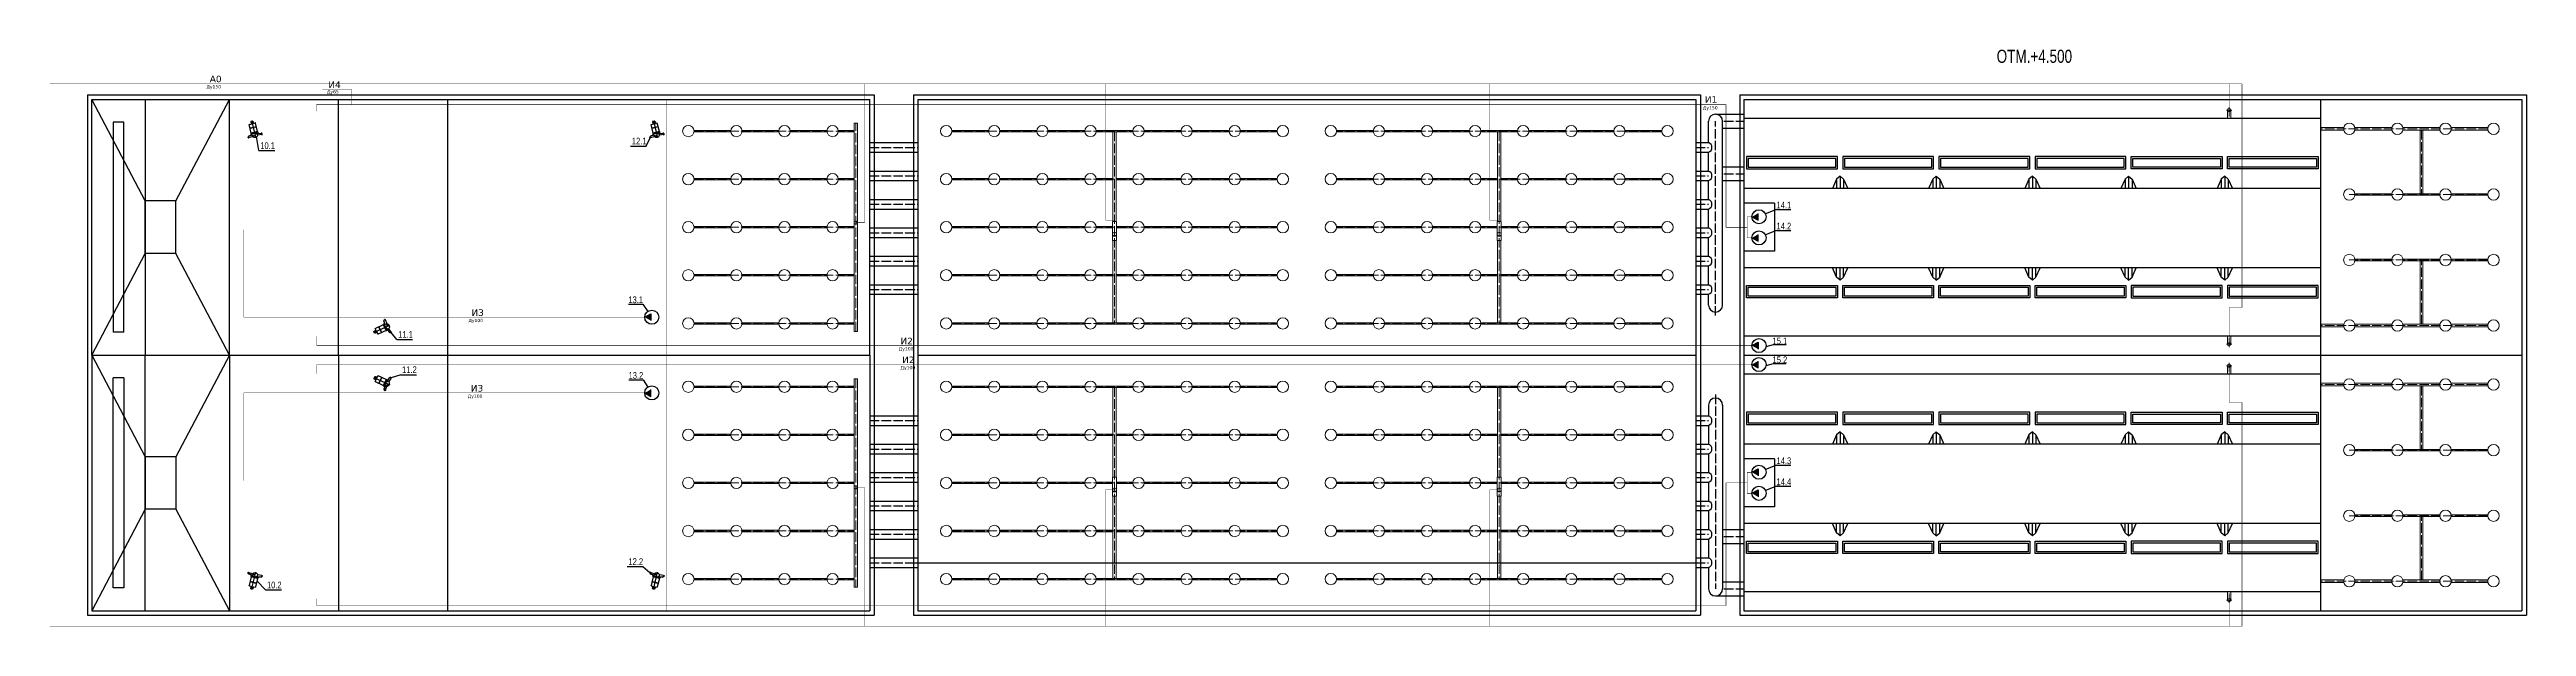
# Model space of a CAD drawing. Extents: x 151310 to 250336, y -70311 to -4848.
# Drawn here: x 151337 to 208004, y -18048 to -4848 of the extents above; entities that cross this region are included whole.
import ezdxf

# ---------------------------------------------------------------- set-up
doc = ezdxf.new("R2010")
doc.units = 0
doc.header["$LTSCALE"] = 300
doc.header["$MEASUREMENT"] = 0
doc.linetypes.add('ACAD_ISO04W100', pattern=[30, 24, -3, 0, -3])
for name, color, linetype in [('1', 7, 'CONTINUOUS'), ('Pipes', 1, 'CONTINUOUS'), ('нерж конструкции', 110, 'CONTINUOUS'), ('Трубы', 1, 'CONTINUOUS')]:
    doc.layers.add(name, color=color, linetype=linetype)
for name, color, linetype, lineweight, true_color in [('А0', 7, 'CONTINUOUS', 40, 0x00befa), ('И1', 7, 'CONTINUOUS', 40, 0xfa8200), ('И2', 7, 'CONTINUOUS', 40, 0xc86400), ('И3', 7, 'CONTINUOUS', 40, 0xaa5000), ('И4', 7, 'CONTINUOUS', 40, 0x783c00)]:
    doc.layers.add(name, color=color, linetype=linetype, lineweight=lineweight, true_color=true_color)
doc.layers.add('воздух', color=140, linetype='CONTINUOUS', lineweight=15)
doc.styles.add('MONARCH', font='monarch', dxfattribs={"width": 0.77})

msp = doc.modelspace()

# ---------------------------------------------------------------- texts
at = {"layer": '1', "ltscale": 0.4, "insert": (195883.5, -4852.6), "char_height": 300, "attachment_point": 1, "style": 'MONARCH'}
msp.add_mtext_dynamic_manual_height_columns('ОТМ.+4.500', width=384.341, gutter_width=825, heights=[0], dxfattribs=at)
at = {"layer": '1', "color": 1, "ltscale": 0.4, "char_height": 153.55, "attachment_point": 1, "style": 'MONARCH'}
for s, insert in [('10.1', (156159.1, -6970)), ('12.1', (164659.8, -6864.8)), ('14.1', (190848.1, -8330.3)), ('14.2', (190848.1, -8811.8)), ('13.1', (164580.4, -10496.9)), ('11.1', (159314.4, -11290)), ('15.1', (190756.7, -11437.1)), ('15.2', (190756.7, -11869.7)), ('11.2', (159402.6, -12095.9)), ('13.2', (164585, -12226.6)), ('14.3', (190848.1, -14180.3)), ('14.4', (190848.1, -14661.8)), ('12.2', (164582.4, -16485.5)), ('10.2', (156311.4, -17021.1))]:
    msp.add_mtext_dynamic_manual_height_columns(s, width=372.584, gutter_width=799.8, heights=[0], dxfattribs=dict(at, insert=insert))
at = {"layer": 'А0', "ltscale": 0.4, "insert": (155261.7, -5661.5), "char_height": 75, "width": 243.502, "attachment_point": 3}
msp.add_mtext('{\\fVerdana|b0|i0|c204|p34;Ду\\fVerdana|b0|i0|c0|p34;150}', dxfattribs=at)
at = {"layer": 'А0', "ltscale": 15, "insert": (155002.9, -5445.9), "char_height": 149.289, "width": 304.377, "attachment_point": 1}
msp.add_mtext('{\\fVerdana|b0|i0|c204|p34;А0}', dxfattribs=at)
at = {"layer": 'И1', "ltscale": 15, "width": 304.377, "attachment_point": 1}
for s, insert, char_height in [('{\\fVerdana|b0|i0|c204|p34;Ду150}', (189162.1, -6142.8), 75), ('{\\fVerdana|b0|i0|c204|p34;И1}', (189209.7, -5915.9), 149.289)]:
    msp.add_mtext(s, dxfattribs=dict(at, insert=insert, char_height=char_height))
at = {"layer": 'И2', "ltscale": 15, "width": 304.377, "attachment_point": 1}
for s, insert, char_height in [('{\\fVerdana|b0|i0|c204|p34;Ду100}', (170765.2, -11655.7), 75), ('{\\fVerdana|b0|i0|c204|p34;И2}', (170804.7, -11441.9), 149.289), ('{\\fVerdana|b0|i0|c204|p34;И2}', (170843.7, -11873.1), 149.289), ('{\\fVerdana|b0|i0|c204|p34;Ду100}', (170804.2, -12086.9), 75)]:
    msp.add_mtext(s, dxfattribs=dict(at, insert=insert, char_height=char_height))
at = {"layer": 'И3', "ltscale": 15, "width": 304.377, "attachment_point": 1}
for s, insert, char_height in [('{\\fVerdana|b0|i0|c204|p34;Ду100}', (160918.1, -11009.7), 75), ('{\\fVerdana|b0|i0|c204|p34;И3}', (160989.5, -10791.8), 149.289), ('{\\fVerdana|b0|i0|c204|p34;Ду100}', (160903.9, -12741.1), 75), ('{\\fVerdana|b0|i0|c204|p34;И3}', (160975.3, -12523.2), 149.289)]:
    msp.add_mtext(s, dxfattribs=dict(at, insert=insert, char_height=char_height))
at = {"layer": 'И4', "ltscale": 15}
for s, insert, char_height, width, attachment_point in [('{\\fVerdana|b0|i0|c204|p34;И4}', (157715, -5578.1), 149.289, 304.377, 1), ('{\\fVerdana|b0|i0|c204|p34;Ду65}', (157954.1, -5776.3), 75, 243.502, 3)]:
    msp.add_mtext(s, dxfattribs=dict(at, insert=insert, char_height=char_height, width=width, attachment_point=attachment_point))

# ---------------------------------------------------------------- blocks, each defined once
blk = doc.blocks.new('_мешалка')
at = {"layer": '1', "color": 124}
for p, q in [((10, 107), (-200, -1028)), ((101, -19), (-101, 19)), ((-639, -804), (-637, -789)), ((-609, -835), (-620, -842)), ((-594, -832), (-210, -867)), ((-367, -735), (-569, -728)), ((-367, -745), (-568, -738)), ((-146, -736), (-382, -692)), ((-365, -674), (81, -756)), ((-351, -651), (-355, -653)), ((-351, -651), (79, -730)), ((77, -730), (-351, -651)), ((82, -700), (-345, -621)), ((-336, -623), (-232, -60)), ((-280, -938), (-94, -972)), ((133, -391), (-279, -315)), ((137, -371), (-276, -295)), ((-214, -49), (-25, -84)), ((-210, -867), (-209, -859)), ((-173, -986), (-210, -979)), ((-146, -736), (91, -780)), ((-142, -715), (81, -756)), ((-92, -34), (-99, -70)), ((-68, -763), (-72, -772)), ((-72, -772), (248, -889)), ((-68, -763), (252, -879)), ((-28, -83), (168, -119)), ((238, -986), (-1, -915)), ((55, -61), (48, -97)), ((76, -699), (180, -136)), ((76, -729), (80, -733)), ((84, -703), (79, -730)), ((84, -703), (79, -730)), ((84, -703), (82, -700)), ((252, -994), (260, -1005)), ((291, -976), (294, -961))]:
    blk.add_line(p, q, dxfattribs=at)
at = {"layer": '1', "color": 124, "linetype": 'Continuous'}
for p, q in [((-353, -648), (-348, -623)), ((-353, -648), (-348, -623)), ((-351, -651), (-353, -648)), ((-351, -651), (-353, -648)), ((-345, -621), (-348, -623)), ((-99, -70), (-99, -70))]:
    blk.add_line(p, q, dxfattribs=at)
at = {"layer": '1', "color": 124}
blk.add_lwpolyline([(-74, 64), (-92, -34, 0.4142136), (-72, -63), (26, -81, 0.4142136), (55, -61), (73, 37, 0.4142136), (53, 66), (-45, 84, 0.4142136)], format="xyb", close=True, dxfattribs=at)
for centre, radius, start, end in [((-600, -811), 40, 169.5398, 229.24865), ((-563, -803), 75, 94.5398, 169.5398), ((-562, -813), 75, 94.5398, 194.54066), ((-623, -838), 5, 229.24865, 300.36701), ((-596, -857), 25, 83.51362, 120.36701), ((-347, -688), 35.7, 103.15617, 187.82912), ((43, -718), 411, 176.76937, 183.69061), ((43, -718), 411, 173.7885, 176.76937), ((-108, -554), 322, 216.37399, 251.63975), ((-144, -774), 215, 201.96835, 252.22107), ((-166, -757), 229, 268.29395, 315.96858), ((-316, -652), 411, 337.2951, 342.31023), ((-316, -652), 411, 342.31023, 345.2911), ((60, -763), 35.5, 331.18759, 55.9107), ((232, -1010), 25, 38.71259, 75.56598), ((216, -956), 75, 324.53894, 64.5398), ((220, -947), 75, 349.5398, 64.5398), ((264, -1002), 5, 218.71259, 289.83095), ((252, -969), 40, 289.83095, 349.5398)]:
    blk.add_arc(centre, radius, start, end, dxfattribs=at)
at = {"layer": '1', "color": 124, "linetype": 'Continuous'}
for centre, start, end in [((-218, -63), 77.10173, 167.03972), ((165, -134), 352.03988, 79.5398)]:
    blk.add_arc(centre, 15, start, end, dxfattribs=at)
at = {"layer": '1', "color": 124}
blk.add_open_spline([(-72, -772), (-61, -782), (-38, -799), (-9, -815), (5, -845), (9, -874), (6, -899), (1, -911), (-1, -916)], degree=3, knots=[0, 0, 0, 0, 18.3394925, 33.1756113, 44.6006065, 57.6207781, 67.7207481, 74.2785703, 74.2785703, 74.2785703, 74.2785703], dxfattribs=at)

# ---------------------------------------------------------------- hatches: boundary and pattern name
at = {"layer": '1', "ltscale": 0.3}
h = msp.add_hatch(color=124, dxfattribs=at)
h.dxf.hatch_style = 1
h.paths.add_polyline_path([(190284.7, -8674.7), (190424, -8753.9), (190424, -8596.7)])
h = msp.add_hatch(color=124, dxfattribs=at)
h.dxf.hatch_style = 1
h.paths.add_polyline_path([(190284.7, -9156.2), (190424, -9235.4), (190424, -9078.2)])
h = msp.add_hatch(color=124, dxfattribs=at)
h.dxf.hatch_style = 1
h.paths.add_polyline_path([(164954.4, -10972.5), (165093.7, -10893.3), (165093.7, -11050.5)])
h = msp.add_hatch(color=124, dxfattribs=at)
h.dxf.hatch_style = 1
h.paths.add_polyline_path([(190284.7, -11622.6), (190424, -11543.4), (190424, -11700.6)])
h = msp.add_hatch(color=124, dxfattribs=at)
h.dxf.hatch_style = 1
h.paths.add_polyline_path([(190284.7, -12053.7), (190424, -12132.9), (190424, -11975.7)])
h = msp.add_hatch(color=124, dxfattribs=at)
h.dxf.hatch_style = 1
h.paths.add_polyline_path([(164954.4, -12703.8), (165093.7, -12783), (165093.7, -12625.8)])
h = msp.add_hatch(color=124, dxfattribs=at)
h.dxf.hatch_style = 1
h.paths.add_polyline_path([(190284.7, -14520.1), (190424, -14441), (190424, -14598.1)])
h = msp.add_hatch(color=124, dxfattribs=at)
h.dxf.hatch_style = 1
h.paths.add_polyline_path([(190284.7, -15001.6), (190424, -14922.5), (190424, -15079.6)])

# ---------------------------------------------------------------- linework, layer by layer
at = {"layer": '1', "ltscale": 0.4}
for p, q in [((152204.3, -5888.2), (152204.3, -17788.2)), ((152204.3, -5888.2), (170204.3, -5888.2)), ((152301.5, -5988.2), (170101.5, -5988.2)), ((152301.5, -11838.2), (152301.5, -5988.2)), ((153526.5, -8313.2), (152301.5, -5988.2)), ((154226.5, -8313.2), (155451.5, -5988.2)), ((155451.5, -11838.2), (155451.5, -5988.2)), ((170101.5, -11838.2), (170101.5, -5988.2)), ((170204.3, -5888.2), (170204.3, -17788.2)), ((171104.3, -5888.2), (171104.3, -17788.2)), ((171104.3, -5888.2), (189104.3, -5888.2)), ((171201.5, -5988.2), (171201.5, -11838.2)), ((171201.5, -5988.2), (189001.5, -5988.2)), ((189001.5, -5988.2), (189001.5, -11838.2)), ((189104.3, -5888.2), (189104.3, -17788.2)), ((190004.3, -5888.2), (190004.3, -17788.2)), ((190004.3, -5888.2), (208004.3, -5888.2)), ((190101.5, -5988.2), (190101.5, -11838.2)), ((190101.5, -5988.2), (207901.5, -5988.2)), ((190101.5, -5988.2), (190101.5, -11838.2)), ((203301.5, -11838.2), (203301.5, -5988.2)), ((207901.5, -5988.2), (207901.5, -11838.2)), ((208004.3, -5888.2), (208004.3, -17788.2)), ((154226.5, -8313.2), (153526.5, -8313.2)), ((153526.5, -9513.2), (153526.5, -8313.2)), ((154226.5, -9513.2), (154226.5, -8313.2)), ((152301.5, -11838.2), (153526.5, -9513.2)), ((154226.5, -9513.2), (153526.5, -9513.2)), ((155451.5, -11838.2), (154226.5, -9513.2)), ((152301.5, -11838.2), (170101.5, -11838.2)), ((152301.5, -11838.2), (152301.5, -17688.2)), ((152301.5, -11838.2), (153526.5, -14163.2)), ((155451.5, -11838.2), (154226.5, -14163.2)), ((155451.5, -11838.2), (155451.5, -17688.2)), ((170101.5, -11838.2), (170101.5, -17688.2)), ((171201.5, -11838.2), (171201.5, -17688.2)), ((171201.5, -11838.2), (189001.5, -11838.2)), ((189001.5, -11838.2), (189001.5, -17688.2)), ((190101.5, -11838.2), (190101.5, -17688.2)), ((190101.5, -11838.2), (207901.5, -11838.2)), ((190101.5, -11838.2), (190101.5, -17688.2)), ((190101.5, -11838.2), (207901.5, -11838.2)), ((203301.5, -17688.2), (203301.5, -11838.2)), ((207901.5, -11838.2), (207901.5, -17688.2)), ((154226.5, -14163.2), (153526.5, -14163.2)), ((153526.5, -14163.2), (153526.5, -15363.2)), ((154226.5, -14163.2), (154226.5, -15363.2)), ((153526.5, -15363.2), (152301.5, -17688.2)), ((154226.5, -15363.2), (153526.5, -15363.2)), ((154226.5, -15363.2), (155451.5, -17688.2)), ((171104.3, -16588.2), (189104.3, -16588.2)), ((152204.3, -17788.2), (170204.3, -17788.2)), ((152301.5, -17688.2), (170101.5, -17688.2)), ((171104.3, -17788.2), (189104.3, -17788.2)), ((171201.5, -17688.2), (189001.5, -17688.2)), ((190004.3, -17788.2), (208004.3, -17788.2)), ((190101.5, -17688.2), (207901.5, -17688.2))]:
    msp.add_line(p, q, dxfattribs=at)
at = {"layer": '1', "color": 3, "ltscale": 0.4}
for p, q in [((153526.5, -5988.2), (153526.5, -11838.2)), ((157951.5, -11838.2), (157951.5, -5988.2)), ((153039, -6511.4), (152789, -6511.4)), ((152789, -6511.4), (152789, -11314.9)), ((153039, -11314.9), (153039, -6511.4)), ((153039, -11314.9), (152789, -11314.9)), ((153526.5, -17688.2), (153526.5, -11838.2)), ((157951.5, -11838.2), (157951.5, -17688.2)), ((152789, -17164.9), (152789, -12361.4)), ((153039, -12361.4), (152789, -12361.4)), ((153039, -12361.4), (153039, -17164.9)), ((153039, -17164.9), (152789, -17164.9))]:
    msp.add_line(p, q, dxfattribs=at)
at = {"layer": '1', "color": 6, "ltscale": 0.4}
for p, q in [((160451.5, -11838.2), (160451.5, -5988.2)), ((160451.5, -17688.2), (160451.5, -11838.2))]:
    msp.add_line(p, q, dxfattribs=at)
at = {"layer": '1', "color": 1, "ltscale": 0.4}
for p, q in [((156127.9, -7161.6), (156072.1, -6839.9)), ((164989.1, -7056.4), (165081.4, -6871.2)), ((190845.3, -8509.2), (190592.7, -8608.3)), ((190845.3, -8990.8), (190592.7, -9089.8)), ((190845.3, -8509.2), (191172.3, -8509.2)), ((190845.3, -8990.8), (191172.3, -8990.8)), ((164583.7, -10675.8), (164910.2, -10675.8)), ((164910.2, -10675.8), (165023.7, -10839.3)), ((159283.2, -11481.5), (159153.3, -11319.7)), ((190771.7, -11605.4), (190604.9, -11649.8)), ((191065.8, -11605.4), (190771.7, -11605.4)), ((159371.4, -12287.4), (159154.6, -12358.9)), ((164588.3, -12405.5), (164914.8, -12405.5)), ((164914.8, -12405.5), (165028.3, -12569)), ((190771.7, -12038), (190604.9, -12082.4)), ((191065.8, -12038), (190771.7, -12038)), ((190845.3, -14359.2), (190592.7, -14458.3)), ((190845.3, -14359.2), (191172.3, -14359.2)), ((190845.3, -14840.8), (190592.7, -14939.8)), ((190845.3, -14840.8), (191172.3, -14840.8)), ((164911.7, -16677), (165074.1, -16814.4)), ((156280.2, -17212.7), (156081.1, -17007.4))]:
    msp.add_line(p, q, dxfattribs=at)
at = {"layer": '1', "color": 1, "ltscale": 0.166667}
for p, q in [((156127.9, -7161.6), (156488.4, -7161.6)), ((164628.6, -7056.4), (164989.1, -7056.4)), ((159283.2, -11481.5), (159643.7, -11481.5)), ((159371.4, -12287.4), (159731.9, -12287.4)), ((164551.2, -16677), (164911.7, -16677)), ((156280.2, -17212.7), (156640.7, -17212.7))]:
    msp.add_line(p, q, dxfattribs=at)
at = {"layer": '1', "color": 124}
for p, q in [((190284.7, -8674.7), (190424, -8753.9)), ((190338.5, -8674.9), (190431.3, -8622.9)), ((190284.7, -9156.2), (190424, -9235.4)), ((190338.5, -9156.4), (190431.3, -9104.5)), ((164954.4, -10972.5), (165093.7, -10893.3)), ((165008.2, -10972.2), (165101.1, -11024.2)), ((190284.7, -11622.6), (190424, -11543.4)), ((190338.5, -11622.3), (190431.3, -11674.3)), ((190284.7, -12053.7), (190424, -12132.9)), ((190338.5, -12054), (190431.3, -12002)), ((164954.4, -12703.8), (165093.7, -12783)), ((165008.2, -12704.1), (165101.1, -12652.1)), ((190284.7, -14520.1), (190424, -14441)), ((190338.5, -14519.9), (190431.3, -14571.9)), ((190284.7, -15001.6), (190424, -14922.5)), ((190338.5, -15001.4), (190431.3, -15053.4))]:
    msp.add_line(p, q, dxfattribs=at)
at = {"layer": '1', "color": 124, "ltscale": 0.3}
for p, q in [((190424, -8753.9), (190424, -8596.7)), ((190424, -9235.4), (190424, -9078.2)), ((165093.7, -10893.3), (165093.7, -11050.5)), ((190424, -11543.4), (190424, -11700.6)), ((190424, -12132.9), (190424, -11975.7)), ((165093.7, -12783), (165093.7, -12625.8)), ((190424, -14441), (190424, -14598.1)), ((190424, -14922.5), (190424, -15079.6))]:
    msp.add_line(p, q, dxfattribs=at)
at = {"layer": '1', "ltscale": 0.4, "const_width": 10}
for points in [[(165451.5, -11838.2), (165451.5, -5988.2)], [(165451.5, -11838.2), (165451.5, -17688.2)]]:
    msp.add_lwpolyline(points, dxfattribs=at)
at = {"layer": '1', "color": 124}
for centre in [(190446, -8675.4), (190446, -9156.9), (165115.7, -10971.7), (190446, -11621.8), (190446, -12054.5), (165115.7, -12704.6), (190446, -14519.4), (190446, -15000.9)]:
    msp.add_circle(centre, 161.3, dxfattribs=at)
at = {"layer": 'Pipes', "ltscale": 0.4}
for p, q in [((189453.1, -6328.2), (190101.5, -6328.2)), ((189613.1, -6648.2), (190101.5, -6648.2)), ((170104.3, -6978.2), (171204.3, -6978.2)), ((170104.3, -7198.2), (171204.3, -7198.2)), ((189001.5, -6978.2), (189293.1, -6978.2)), ((189001.5, -7198.2), (189293.1, -7198.2)), ((170104.3, -7628.2), (171204.3, -7628.2)), ((170104.3, -7848.2), (171204.3, -7848.2)), ((189001.5, -7628.2), (189293.1, -7628.2)), ((189001.5, -7848.2), (189293.1, -7848.2)), ((189613.1, -7848.2), (190101.5, -7848.2)), ((170104.3, -8278.2), (171204.3, -8278.2)), ((170104.3, -8498.2), (171204.3, -8498.2)), ((189001.5, -8278.2), (189293.1, -8278.2)), ((189001.5, -8498.2), (189293.1, -8498.2)), ((170104.3, -8928.2), (171204.3, -8928.2)), ((189001.5, -8928.2), (189293.1, -8928.2)), ((170104.3, -9148.2), (171204.3, -9148.2)), ((170104.3, -9578.2), (171204.3, -9578.2)), ((189001.5, -9148.2), (189293.1, -9148.2)), ((189001.5, -9578.2), (189293.1, -9578.2)), ((170104.3, -9798.2), (171204.3, -9798.2)), ((189001.5, -9798.2), (189293.1, -9798.2)), ((170104.3, -10228.2), (171204.3, -10228.2)), ((170104.3, -10448.2), (171204.3, -10448.2)), ((189001.5, -10228.2), (189293.1, -10228.2)), ((189001.5, -10448.2), (189293.1, -10448.2)), ((170104.3, -13228.2), (171204.3, -13228.2)), ((170104.3, -13448.2), (171204.3, -13448.2)), ((189001.5, -13228.2), (189293.1, -13228.2)), ((189001.5, -13448.2), (189293.1, -13448.2)), ((170104.3, -13878.2), (171204.3, -13878.2)), ((170104.3, -14098.2), (171204.3, -14098.2)), ((189001.5, -13878.2), (189293.1, -13878.2)), ((189001.5, -14098.2), (189293.1, -14098.2)), ((170104.3, -14528.2), (171204.3, -14528.2)), ((189001.5, -14528.2), (189293.1, -14528.2)), ((170104.3, -14748.2), (171204.3, -14748.2)), ((170104.3, -15178.2), (171204.3, -15178.2)), ((189001.5, -14748.2), (189293.1, -14748.2)), ((189001.5, -15178.2), (189293.1, -15178.2)), ((170104.3, -15398.2), (171204.3, -15398.2)), ((170104.3, -15828.2), (171204.3, -15828.2)), ((189001.5, -15398.2), (189293.1, -15398.2)), ((189001.5, -15828.2), (189293.1, -15828.2)), ((189613.1, -15828.2), (190101.5, -15828.2)), ((170104.3, -16048.2), (171204.3, -16048.2)), ((189001.5, -16048.2), (189293.1, -16048.2)), ((170104.3, -16478.2), (171204.3, -16478.2)), ((170104.3, -16698.2), (171204.3, -16698.2)), ((189001.5, -16478.2), (189293.1, -16478.2)), ((189001.5, -16698.2), (189293.1, -16698.2)), ((189453.1, -17348.2), (190101.5, -17348.2)), ((189613.1, -17028.2), (190101.5, -17028.2))]:
    msp.add_line(p, q, dxfattribs=at)
for centre, radius, start, end in [((189453.1, -6488.2), 160, 0, 180), ((189252.1, -7088.2), 117.4, 290.44072, 69.55928), ((189252.1, -7738.2), 117.4, 290.44072, 69.55928), ((189252.1, -8388.2), 117.4, 290.44072, 69.55928), ((189252.1, -9038.2), 117.4, 290.44072, 69.55928), ((189252.1, -9688.2), 117.4, 290.44072, 69.55928), ((189252.1, -10338.2), 117.4, 290.44072, 69.55928), ((189453.1, -10693.2), 160, 180, 0), ((189453.1, -12983.2), 160, 0, 180), ((189252.1, -13338.2), 117.4, 290.44072, 69.55928), ((189252.1, -13988.2), 117.4, 290.44072, 69.55928), ((189252.1, -14638.2), 117.4, 290.44072, 69.55928), ((189252.1, -15288.2), 117.4, 290.44072, 69.55928), ((189252.1, -15938.2), 117.4, 290.44072, 69.55928), ((189252.1, -16588.2), 117.4, 290.44072, 69.55928), ((189453.1, -17188.2), 160, 180, 0)]:
    msp.add_arc(centre, radius, start, end, dxfattribs=at)
at = {"layer": 'А0', "ltscale": 0.4, "const_width": 10}
for points in [[(201495.3, -5633.7), (151341.8, -5633.7)], [(169782.5, -8808.6), (169980.1, -8808.6), (169980.1, -5633.7)], [(175701.5, -8752.3), (175494.3, -8752.3), (175494.3, -5633.7)], [(184501.5, -8752.3), (184288.2, -8752.3), (184288.2, -5633.7)], [(201201.9, -6234), (201201.9, -5633.7)], [(201201.9, -11592.3), (201201.9, -10750.6), (201495.3, -10750.6), (201495.3, -5633.7)], [(201201.9, -12084), (201201.9, -12925.7), (201495.3, -12925.7), (201495.3, -18042.6)], [(169782.5, -14867.7), (169980.1, -14867.7), (169980.1, -18042.6)], [(175701.5, -14924), (175494.3, -14924), (175494.3, -18042.6)], [(184501.5, -14924), (184288.2, -14924), (184288.2, -18042.6)], [(201201.9, -17442.3), (201201.9, -18042.6)], [(201495.3, -18042.6), (151341.8, -18042.6)]]:
    msp.add_lwpolyline(points, dxfattribs=at)
at = {"layer": 'воздух', "ltscale": 0.4}
for p, q in [((201201.9, -6381.4), (201201.9, -6169.4)), ((166080.5, -6697.2), (166922.5, -6697.2)), ((166080.5, -6729.2), (166922.5, -6729.2)), ((167180.5, -6697.2), (168022.5, -6697.2)), ((167180.5, -6729.2), (168022.5, -6729.2)), ((168280.5, -6697.2), (169122.5, -6697.2)), ((168280.5, -6729.2), (169122.5, -6729.2)), ((169380.5, -6697.2), (169744.5, -6697.2)), ((169380.5, -6729.2), (169744.5, -6729.2)), ((169744.5, -6530.3), (169744.5, -11296)), ((169744.5, -6530.3), (169820.5, -6530.3)), ((169820.5, -6530.3), (169820.5, -11296)), ((171980.5, -6697.2), (172822.5, -6697.2)), ((171980.5, -6729.2), (172822.5, -6729.2)), ((173080.5, -6697.2), (173922.5, -6697.2)), ((173080.5, -6729.2), (173922.5, -6729.2)), ((174180.5, -6697.2), (175022.5, -6697.2)), ((174180.5, -6729.2), (175022.5, -6729.2)), ((175280.5, -6697.2), (176122.5, -6697.2)), ((175280.5, -6729.2), (176122.5, -6729.2)), ((175663.5, -8778.9), (175663.5, -6729.2)), ((175739.5, -8778.9), (175739.5, -6729.2)), ((176380.5, -6697.2), (177222.5, -6697.2)), ((176380.5, -6729.2), (177222.5, -6729.2)), ((177480.5, -6697.2), (178322.5, -6697.2)), ((177480.5, -6729.2), (178322.5, -6729.2)), ((178580.5, -6697.2), (179422.5, -6697.2)), ((178580.5, -6729.2), (179422.5, -6729.2)), ((181622.5, -6697.2), (180780.5, -6697.2)), ((181622.5, -6729.2), (180780.5, -6729.2)), ((182722.5, -6697.2), (181880.5, -6697.2)), ((182722.5, -6729.2), (181880.5, -6729.2)), ((183822.5, -6697.2), (182980.5, -6697.2)), ((183822.5, -6729.2), (182980.5, -6729.2)), ((184922.5, -6697.2), (184080.5, -6697.2)), ((184922.5, -6729.2), (184080.5, -6729.2)), ((184463.5, -8778.9), (184463.5, -6729.2)), ((184539.5, -8778.9), (184539.5, -6729.2)), ((186022.5, -6697.2), (185180.5, -6697.2)), ((186022.5, -6729.2), (185180.5, -6729.2)), ((187122.5, -6697.2), (186280.5, -6697.2)), ((187122.5, -6729.2), (186280.5, -6729.2)), ((188222.5, -6697.2), (187380.5, -6697.2)), ((188222.5, -6729.2), (187380.5, -6729.2)), ((201138.9, -6234), (201264.8, -6234)), ((201163.9, -6234), (201163.9, -6423.1)), ((201239.9, -6234), (201239.9, -6423.1)), ((203301.5, -6632.2), (203821.5, -6632.2)), ((203301.5, -6694.2), (203821.5, -6694.2)), ((204077.7, -6632.2), (204921.5, -6632.2)), ((204077.7, -6694.2), (204921.5, -6694.2)), ((205177.7, -6632.2), (206021.5, -6632.2)), ((205177.7, -6694.2), (206021.5, -6694.2)), ((206277.7, -6632.2), (207121.5, -6632.2)), ((206277.7, -6694.2), (207121.5, -6694.2)), ((166080.5, -7797.2), (166922.5, -7797.2)), ((166080.5, -7829.2), (166922.5, -7829.2)), ((167180.5, -7797.2), (168022.5, -7797.2)), ((167180.5, -7829.2), (168022.5, -7829.2)), ((168280.5, -7797.2), (169122.5, -7797.2)), ((168280.5, -7829.2), (169122.5, -7829.2)), ((169380.5, -7797.2), (169744.5, -7797.2)), ((169380.5, -7829.2), (169744.5, -7829.2)), ((171980.5, -7797.2), (172822.5, -7797.2)), ((171980.5, -7829.2), (172822.5, -7829.2)), ((173080.5, -7797.2), (173922.5, -7797.2)), ((173080.5, -7829.2), (173922.5, -7829.2)), ((174180.5, -7797.2), (175022.5, -7797.2)), ((174180.5, -7829.2), (175022.5, -7829.2)), ((175280.5, -7797.2), (175663.5, -7797.2)), ((175280.5, -7829.2), (175663.5, -7829.2)), ((175739.5, -7797.2), (176122.5, -7797.2)), ((175739.5, -7829.2), (176122.5, -7829.2)), ((176380.5, -7797.2), (177222.5, -7797.2)), ((176380.5, -7829.2), (177222.5, -7829.2)), ((177480.5, -7797.2), (178322.5, -7797.2)), ((177480.5, -7829.2), (178322.5, -7829.2)), ((178580.5, -7797.2), (179422.5, -7797.2)), ((178580.5, -7829.2), (179422.5, -7829.2)), ((181622.5, -7797.2), (180780.5, -7797.2)), ((181622.5, -7829.2), (180780.5, -7829.2)), ((182722.5, -7797.2), (181880.5, -7797.2)), ((182722.5, -7829.2), (181880.5, -7829.2)), ((183822.5, -7797.2), (182980.5, -7797.2)), ((183822.5, -7829.2), (182980.5, -7829.2)), ((184463.5, -7797.2), (184080.5, -7797.2)), ((184463.5, -7829.2), (184080.5, -7829.2)), ((184922.5, -7797.2), (184539.5, -7797.2)), ((184922.5, -7829.2), (184539.5, -7829.2)), ((186022.5, -7797.2), (185180.5, -7797.2)), ((186022.5, -7829.2), (185180.5, -7829.2)), ((187122.5, -7797.2), (186280.5, -7797.2)), ((187122.5, -7829.2), (186280.5, -7829.2)), ((188222.5, -7797.2), (187380.5, -7797.2)), ((188222.5, -7829.2), (187380.5, -7829.2)), ((204080.5, -8147.2), (204922.5, -8147.2)), ((204080.5, -8179.2), (204922.5, -8179.2)), ((205180.5, -8147.2), (206022.5, -8147.2)), ((205180.5, -8179.2), (206022.5, -8179.2)), ((206280.5, -8147.2), (207122.5, -8147.2)), ((206280.5, -8179.2), (207122.5, -8179.2)), ((166080.5, -8897.2), (166922.5, -8897.2)), ((166080.5, -8929.2), (166922.5, -8929.2)), ((167180.5, -8897.2), (168022.5, -8897.2)), ((167180.5, -8929.2), (168022.5, -8929.2)), ((168280.5, -8897.2), (169122.5, -8897.2)), ((168280.5, -8929.2), (169122.5, -8929.2)), ((169380.5, -8897.2), (169744.5, -8897.2)), ((169380.5, -8929.2), (169744.5, -8929.2)), ((171980.5, -8897.2), (172822.5, -8897.2)), ((171980.5, -8929.2), (172822.5, -8929.2)), ((173080.5, -8897.2), (173922.5, -8897.2)), ((173080.5, -8929.2), (173922.5, -8929.2)), ((174180.5, -8897.2), (175022.5, -8897.2)), ((174180.5, -8929.2), (175022.5, -8929.2)), ((175280.5, -8897.2), (175656.5, -8897.2)), ((175280.5, -8929.2), (175656.5, -8929.2)), ((175656.5, -8778.9), (175656.5, -9217.9)), ((175656.5, -8778.9), (175746.5, -8778.9)), ((175746.5, -8778.9), (175746.5, -9217.9)), ((175746.5, -8897.2), (176122.5, -8897.2)), ((175746.5, -8929.2), (176122.5, -8929.2)), ((176380.5, -8897.2), (177222.5, -8897.2)), ((176380.5, -8929.2), (177222.5, -8929.2)), ((177480.5, -8897.2), (178322.5, -8897.2)), ((177480.5, -8929.2), (178322.5, -8929.2)), ((178580.5, -8897.2), (179422.5, -8897.2)), ((178580.5, -8929.2), (179422.5, -8929.2)), ((181622.5, -8897.2), (180780.5, -8897.2)), ((181622.5, -8929.2), (180780.5, -8929.2)), ((182722.5, -8897.2), (181880.5, -8897.2)), ((182722.5, -8929.2), (181880.5, -8929.2)), ((183822.5, -8897.2), (182980.5, -8897.2)), ((183822.5, -8929.2), (182980.5, -8929.2)), ((184456.5, -8897.2), (184080.5, -8897.2)), ((184456.5, -8929.2), (184080.5, -8929.2)), ((184456.5, -8778.9), (184456.5, -9217.9)), ((184546.5, -8778.9), (184456.5, -8778.9)), ((184546.5, -8778.9), (184546.5, -9217.9)), ((184922.5, -8897.2), (184546.5, -8897.2)), ((184922.5, -8929.2), (184546.5, -8929.2)), ((186022.5, -8897.2), (185180.5, -8897.2)), ((186022.5, -8929.2), (185180.5, -8929.2)), ((187122.5, -8897.2), (186280.5, -8897.2)), ((187122.5, -8929.2), (186280.5, -8929.2)), ((188222.5, -8897.2), (187380.5, -8897.2)), ((188222.5, -8929.2), (187380.5, -8929.2)), ((175656.5, -9217.9), (175746.5, -9217.9)), ((175663.5, -9217.9), (175663.5, -11097.2)), ((175739.5, -9217.9), (175739.5, -11097.2)), ((184546.5, -9217.9), (184456.5, -9217.9)), ((184463.5, -9217.9), (184463.5, -11097.2)), ((184539.5, -9217.9), (184539.5, -11097.2)), ((166080.5, -9997.2), (166922.5, -9997.2)), ((166080.5, -10029.2), (166922.5, -10029.2)), ((167180.5, -9997.2), (168022.5, -9997.2)), ((167180.5, -10029.2), (168022.5, -10029.2)), ((168280.5, -9997.2), (169122.5, -9997.2)), ((168280.5, -10029.2), (169122.5, -10029.2)), ((169380.5, -9997.2), (169744.5, -9997.2)), ((169380.5, -10029.2), (169744.5, -10029.2)), ((171980.5, -9997.2), (172822.5, -9997.2)), ((171980.5, -10029.2), (172822.5, -10029.2)), ((173080.5, -9997.2), (173922.5, -9997.2)), ((173080.5, -10029.2), (173922.5, -10029.2)), ((174180.5, -9997.2), (175022.5, -9997.2)), ((174180.5, -10029.2), (175022.5, -10029.2)), ((175280.5, -9997.2), (175663.5, -9997.2)), ((175280.5, -10029.2), (175663.5, -10029.2)), ((175739.5, -9997.2), (176122.5, -9997.2)), ((175739.5, -10029.2), (176122.5, -10029.2)), ((176380.5, -9997.2), (177222.5, -9997.2)), ((176380.5, -10029.2), (177222.5, -10029.2)), ((177480.5, -9997.2), (178322.5, -9997.2)), ((177480.5, -10029.2), (178322.5, -10029.2)), ((178580.5, -9997.2), (179422.5, -9997.2)), ((178580.5, -10029.2), (179422.5, -10029.2)), ((181622.5, -9997.2), (180780.5, -9997.2)), ((181622.5, -10029.2), (180780.5, -10029.2)), ((182722.5, -9997.2), (181880.5, -9997.2)), ((182722.5, -10029.2), (181880.5, -10029.2)), ((183822.5, -9997.2), (182980.5, -9997.2)), ((183822.5, -10029.2), (182980.5, -10029.2)), ((184463.5, -9997.2), (184080.5, -9997.2)), ((184463.5, -10029.2), (184080.5, -10029.2)), ((184922.5, -9997.2), (184539.5, -9997.2)), ((184922.5, -10029.2), (184539.5, -10029.2)), ((186022.5, -9997.2), (185180.5, -9997.2)), ((186022.5, -10029.2), (185180.5, -10029.2)), ((187122.5, -9997.2), (186280.5, -9997.2)), ((187122.5, -10029.2), (186280.5, -10029.2)), ((188222.5, -9997.2), (187380.5, -9997.2)), ((188222.5, -10029.2), (187380.5, -10029.2)), ((204080.5, -9647.2), (204922.5, -9647.2)), ((204080.5, -9679.2), (204922.5, -9679.2)), ((205180.5, -9647.2), (206022.5, -9647.2)), ((205180.5, -9679.2), (206022.5, -9679.2)), ((206280.5, -9647.2), (207122.5, -9647.2)), ((206280.5, -9679.2), (207122.5, -9679.2)), ((166080.5, -11097.2), (166922.5, -11097.2)), ((166080.5, -11129.2), (166922.5, -11129.2)), ((167180.5, -11097.2), (168022.5, -11097.2)), ((167180.5, -11129.2), (168022.5, -11129.2)), ((168280.5, -11097.2), (169122.5, -11097.2)), ((168280.5, -11129.2), (169122.5, -11129.2)), ((169380.5, -11097.2), (169744.5, -11097.2)), ((169380.5, -11129.2), (169744.5, -11129.2)), ((169744.5, -11296), (169820.5, -11296)), ((171980.5, -11097.2), (172822.5, -11097.2)), ((171980.5, -11129.2), (172822.5, -11129.2)), ((173080.5, -11097.2), (173922.5, -11097.2)), ((173080.5, -11129.2), (173922.5, -11129.2)), ((174180.5, -11097.2), (175022.5, -11097.2)), ((174180.5, -11129.2), (175022.5, -11129.2)), ((175280.5, -11097.2), (176122.5, -11097.2)), ((175280.5, -11129.2), (176122.5, -11129.2)), ((176380.5, -11097.2), (177222.5, -11097.2)), ((176380.5, -11129.2), (177222.5, -11129.2)), ((177480.5, -11097.2), (178322.5, -11097.2)), ((177480.5, -11129.2), (178322.5, -11129.2)), ((178580.5, -11097.2), (179422.5, -11097.2)), ((178580.5, -11129.2), (179422.5, -11129.2)), ((181622.5, -11097.2), (180780.5, -11097.2)), ((181622.5, -11129.2), (180780.5, -11129.2)), ((182722.5, -11097.2), (181880.5, -11097.2)), ((182722.5, -11129.2), (181880.5, -11129.2)), ((183822.5, -11097.2), (182980.5, -11097.2)), ((183822.5, -11129.2), (182980.5, -11129.2)), ((184922.5, -11097.2), (184080.5, -11097.2)), ((184922.5, -11129.2), (184080.5, -11129.2)), ((186022.5, -11097.2), (185180.5, -11097.2)), ((186022.5, -11129.2), (185180.5, -11129.2)), ((187122.5, -11097.2), (186280.5, -11097.2)), ((187122.5, -11129.2), (186280.5, -11129.2)), ((188222.5, -11097.2), (187380.5, -11097.2)), ((188222.5, -11129.2), (187380.5, -11129.2)), ((203301.5, -11132.2), (203821.5, -11132.2)), ((203301.5, -11194.2), (203821.5, -11194.2)), ((204077.7, -11132.2), (204921.5, -11132.2)), ((204077.7, -11194.2), (204921.5, -11194.2)), ((205177.7, -11132.2), (206021.5, -11132.2)), ((205177.7, -11194.2), (206021.5, -11194.2)), ((206277.7, -11132.2), (207121.5, -11132.2)), ((206277.7, -11194.2), (207121.5, -11194.2)), ((201138.9, -11592.3), (201264.8, -11592.3)), ((201163.9, -11592.3), (201163.9, -11403.2)), ((201201.9, -11444.9), (201201.9, -11657)), ((201239.9, -11592.3), (201239.9, -11403.2)), ((169744.5, -17146), (169744.5, -12380.3)), ((169744.5, -12380.3), (169820.5, -12380.3)), ((169820.5, -17146), (169820.5, -12380.3)), ((201138.9, -12084), (201264.8, -12084)), ((201163.9, -12084), (201163.9, -12273.1)), ((201201.9, -12231.4), (201201.9, -12019.4)), ((201239.9, -12084), (201239.9, -12273.1)), ((166080.5, -12547.2), (166922.5, -12547.2)), ((166080.5, -12579.2), (166922.5, -12579.2)), ((167180.5, -12547.2), (168022.5, -12547.2)), ((167180.5, -12579.2), (168022.5, -12579.2)), ((168280.5, -12547.2), (169122.5, -12547.2)), ((168280.5, -12579.2), (169122.5, -12579.2)), ((169380.5, -12547.2), (169744.5, -12547.2)), ((169380.5, -12579.2), (169744.5, -12579.2)), ((171980.5, -12547.2), (172822.5, -12547.2)), ((171980.5, -12579.2), (172822.5, -12579.2)), ((173080.5, -12547.2), (173922.5, -12547.2)), ((173080.5, -12579.2), (173922.5, -12579.2)), ((174180.5, -12547.2), (175022.5, -12547.2)), ((174180.5, -12579.2), (175022.5, -12579.2)), ((175280.5, -12547.2), (176122.5, -12547.2)), ((175280.5, -12579.2), (176122.5, -12579.2)), ((175663.5, -14628.9), (175663.5, -12579.2)), ((175739.5, -14628.9), (175739.5, -12579.2)), ((176380.5, -12547.2), (177222.5, -12547.2)), ((176380.5, -12579.2), (177222.5, -12579.2)), ((177480.5, -12547.2), (178322.5, -12547.2)), ((177480.5, -12579.2), (178322.5, -12579.2)), ((178580.5, -12547.2), (179422.5, -12547.2)), ((178580.5, -12579.2), (179422.5, -12579.2)), ((181622.5, -12547.2), (180780.5, -12547.2)), ((181622.5, -12579.2), (180780.5, -12579.2)), ((182722.5, -12547.2), (181880.5, -12547.2)), ((182722.5, -12579.2), (181880.5, -12579.2)), ((183822.5, -12547.2), (182980.5, -12547.2)), ((183822.5, -12579.2), (182980.5, -12579.2)), ((184922.5, -12547.2), (184080.5, -12547.2)), ((184922.5, -12579.2), (184080.5, -12579.2)), ((184463.5, -14628.9), (184463.5, -12579.2)), ((184539.5, -14628.9), (184539.5, -12579.2)), ((186022.5, -12547.2), (185180.5, -12547.2)), ((186022.5, -12579.2), (185180.5, -12579.2)), ((187122.5, -12547.2), (186280.5, -12547.2)), ((187122.5, -12579.2), (186280.5, -12579.2)), ((188222.5, -12547.2), (187380.5, -12547.2)), ((188222.5, -12579.2), (187380.5, -12579.2)), ((203301.5, -12482.2), (203821.5, -12482.2)), ((203301.5, -12544.2), (203821.5, -12544.2)), ((204077.7, -12482.2), (204921.5, -12482.2)), ((204077.7, -12544.2), (204921.5, -12544.2)), ((205177.7, -12482.2), (206021.5, -12482.2)), ((205177.7, -12544.2), (206021.5, -12544.2)), ((206277.7, -12482.2), (207121.5, -12482.2)), ((206277.7, -12544.2), (207121.5, -12544.2)), ((166080.5, -13647.2), (166922.5, -13647.2)), ((166080.5, -13679.2), (166922.5, -13679.2)), ((167180.5, -13647.2), (168022.5, -13647.2)), ((167180.5, -13679.2), (168022.5, -13679.2)), ((168280.5, -13647.2), (169122.5, -13647.2)), ((168280.5, -13679.2), (169122.5, -13679.2)), ((169380.5, -13647.2), (169744.5, -13647.2)), ((169380.5, -13679.2), (169744.5, -13679.2)), ((171980.5, -13647.2), (172822.5, -13647.2)), ((171980.5, -13679.2), (172822.5, -13679.2)), ((173080.5, -13647.2), (173922.5, -13647.2)), ((173080.5, -13679.2), (173922.5, -13679.2)), ((174180.5, -13647.2), (175022.5, -13647.2)), ((174180.5, -13679.2), (175022.5, -13679.2)), ((175280.5, -13647.2), (175663.5, -13647.2)), ((175280.5, -13679.2), (175663.5, -13679.2)), ((175739.5, -13647.2), (176122.5, -13647.2)), ((175739.5, -13679.2), (176122.5, -13679.2)), ((176380.5, -13647.2), (177222.5, -13647.2)), ((176380.5, -13679.2), (177222.5, -13679.2)), ((177480.5, -13647.2), (178322.5, -13647.2)), ((177480.5, -13679.2), (178322.5, -13679.2)), ((178580.5, -13647.2), (179422.5, -13647.2)), ((178580.5, -13679.2), (179422.5, -13679.2)), ((181622.5, -13647.2), (180780.5, -13647.2)), ((181622.5, -13679.2), (180780.5, -13679.2)), ((182722.5, -13647.2), (181880.5, -13647.2)), ((182722.5, -13679.2), (181880.5, -13679.2)), ((183822.5, -13647.2), (182980.5, -13647.2)), ((183822.5, -13679.2), (182980.5, -13679.2)), ((184463.5, -13647.2), (184080.5, -13647.2)), ((184463.5, -13679.2), (184080.5, -13679.2)), ((184922.5, -13647.2), (184539.5, -13647.2)), ((184922.5, -13679.2), (184539.5, -13679.2)), ((186022.5, -13647.2), (185180.5, -13647.2)), ((186022.5, -13679.2), (185180.5, -13679.2)), ((187122.5, -13647.2), (186280.5, -13647.2)), ((187122.5, -13679.2), (186280.5, -13679.2)), ((188222.5, -13647.2), (187380.5, -13647.2)), ((188222.5, -13679.2), (187380.5, -13679.2)), ((204080.5, -13997.2), (204922.5, -13997.2)), ((204080.5, -14029.2), (204922.5, -14029.2)), ((205180.5, -13997.2), (206022.5, -13997.2)), ((205180.5, -14029.2), (206022.5, -14029.2)), ((206280.5, -13997.2), (207122.5, -13997.2)), ((206280.5, -14029.2), (207122.5, -14029.2)), ((175656.5, -14628.9), (175656.5, -15067.9)), ((175656.5, -14628.9), (175746.5, -14628.9)), ((175746.5, -14628.9), (175746.5, -15067.9)), ((184456.5, -14628.9), (184456.5, -15067.9)), ((184546.5, -14628.9), (184456.5, -14628.9)), ((184546.5, -14628.9), (184546.5, -15067.9)), ((166080.5, -14747.2), (166922.5, -14747.2)), ((166080.5, -14779.2), (166922.5, -14779.2)), ((167180.5, -14747.2), (168022.5, -14747.2)), ((167180.5, -14779.2), (168022.5, -14779.2)), ((168280.5, -14747.2), (169122.5, -14747.2)), ((168280.5, -14779.2), (169122.5, -14779.2)), ((169380.5, -14747.2), (169744.5, -14747.2)), ((169380.5, -14779.2), (169744.5, -14779.2)), ((171980.5, -14747.2), (172822.5, -14747.2)), ((171980.5, -14779.2), (172822.5, -14779.2)), ((173080.5, -14747.2), (173922.5, -14747.2)), ((173080.5, -14779.2), (173922.5, -14779.2)), ((174180.5, -14747.2), (175022.5, -14747.2)), ((174180.5, -14779.2), (175022.5, -14779.2)), ((175280.5, -14747.2), (175656.5, -14747.2)), ((175280.5, -14779.2), (175656.5, -14779.2)), ((175656.5, -15067.9), (175746.5, -15067.9)), ((175663.5, -15067.9), (175663.5, -16947.2)), ((175739.5, -15067.9), (175739.5, -16947.2)), ((175746.5, -14747.2), (176122.5, -14747.2)), ((175746.5, -14779.2), (176122.5, -14779.2)), ((176380.5, -14747.2), (177222.5, -14747.2)), ((176380.5, -14779.2), (177222.5, -14779.2)), ((177480.5, -14747.2), (178322.5, -14747.2)), ((177480.5, -14779.2), (178322.5, -14779.2)), ((178580.5, -14747.2), (179422.5, -14747.2)), ((178580.5, -14779.2), (179422.5, -14779.2)), ((181622.5, -14747.2), (180780.5, -14747.2)), ((181622.5, -14779.2), (180780.5, -14779.2)), ((182722.5, -14747.2), (181880.5, -14747.2)), ((182722.5, -14779.2), (181880.5, -14779.2)), ((183822.5, -14747.2), (182980.5, -14747.2)), ((183822.5, -14779.2), (182980.5, -14779.2)), ((184456.5, -14747.2), (184080.5, -14747.2)), ((184456.5, -14779.2), (184080.5, -14779.2)), ((184546.5, -15067.9), (184456.5, -15067.9)), ((184463.5, -15067.9), (184463.5, -16947.2)), ((184539.5, -15067.9), (184539.5, -16947.2)), ((184922.5, -14747.2), (184546.5, -14747.2)), ((184922.5, -14779.2), (184546.5, -14779.2)), ((186022.5, -14747.2), (185180.5, -14747.2)), ((186022.5, -14779.2), (185180.5, -14779.2)), ((187122.5, -14747.2), (186280.5, -14747.2)), ((187122.5, -14779.2), (186280.5, -14779.2)), ((188222.5, -14747.2), (187380.5, -14747.2)), ((188222.5, -14779.2), (187380.5, -14779.2)), ((166080.5, -15847.2), (166922.5, -15847.2)), ((167180.5, -15847.2), (168022.5, -15847.2)), ((168280.5, -15847.2), (169122.5, -15847.2)), ((169380.5, -15847.2), (169744.5, -15847.2)), ((171980.5, -15847.2), (172822.5, -15847.2)), ((173080.5, -15847.2), (173922.5, -15847.2)), ((174180.5, -15847.2), (175022.5, -15847.2)), ((175280.5, -15847.2), (175663.5, -15847.2)), ((175739.5, -15847.2), (176122.5, -15847.2)), ((176380.5, -15847.2), (177222.5, -15847.2)), ((177480.5, -15847.2), (178322.5, -15847.2)), ((178580.5, -15847.2), (179422.5, -15847.2)), ((181622.5, -15847.2), (180780.5, -15847.2)), ((182722.5, -15847.2), (181880.5, -15847.2)), ((183822.5, -15847.2), (182980.5, -15847.2)), ((184463.5, -15847.2), (184080.5, -15847.2)), ((184922.5, -15847.2), (184539.5, -15847.2)), ((186022.5, -15847.2), (185180.5, -15847.2)), ((187122.5, -15847.2), (186280.5, -15847.2)), ((188222.5, -15847.2), (187380.5, -15847.2)), ((204080.5, -15497.2), (204922.5, -15497.2)), ((204080.5, -15529.2), (204922.5, -15529.2)), ((205180.5, -15497.2), (206022.5, -15497.2)), ((205180.5, -15529.2), (206022.5, -15529.2)), ((206280.5, -15497.2), (207122.5, -15497.2)), ((206280.5, -15529.2), (207122.5, -15529.2)), ((166080.5, -15879.2), (166922.5, -15879.2)), ((167180.5, -15879.2), (168022.5, -15879.2)), ((168280.5, -15879.2), (169122.5, -15879.2)), ((169380.5, -15879.2), (169744.5, -15879.2)), ((171980.5, -15879.2), (172822.5, -15879.2)), ((173080.5, -15879.2), (173922.5, -15879.2)), ((174180.5, -15879.2), (175022.5, -15879.2)), ((175280.5, -15879.2), (175663.5, -15879.2)), ((175739.5, -15879.2), (176122.5, -15879.2)), ((176380.5, -15879.2), (177222.5, -15879.2)), ((177480.5, -15879.2), (178322.5, -15879.2)), ((178580.5, -15879.2), (179422.5, -15879.2)), ((181622.5, -15879.2), (180780.5, -15879.2)), ((182722.5, -15879.2), (181880.5, -15879.2)), ((183822.5, -15879.2), (182980.5, -15879.2)), ((184463.5, -15879.2), (184080.5, -15879.2)), ((184922.5, -15879.2), (184539.5, -15879.2)), ((186022.5, -15879.2), (185180.5, -15879.2)), ((187122.5, -15879.2), (186280.5, -15879.2)), ((188222.5, -15879.2), (187380.5, -15879.2)), ((166080.5, -16947.2), (166922.5, -16947.2)), ((166080.5, -16979.2), (166922.5, -16979.2)), ((167180.5, -16947.2), (168022.5, -16947.2)), ((167180.5, -16979.2), (168022.5, -16979.2)), ((168280.5, -16947.2), (169122.5, -16947.2)), ((168280.5, -16979.2), (169122.5, -16979.2)), ((169380.5, -16947.2), (169744.5, -16947.2)), ((169380.5, -16979.2), (169744.5, -16979.2)), ((171980.5, -16947.2), (172822.5, -16947.2)), ((171980.5, -16979.2), (172822.5, -16979.2)), ((173080.5, -16947.2), (173922.5, -16947.2)), ((173080.5, -16979.2), (173922.5, -16979.2)), ((174180.5, -16947.2), (175022.5, -16947.2)), ((174180.5, -16979.2), (175022.5, -16979.2)), ((175280.5, -16947.2), (176122.5, -16947.2)), ((175280.5, -16979.2), (176122.5, -16979.2)), ((176380.5, -16947.2), (177222.5, -16947.2)), ((176380.5, -16979.2), (177222.5, -16979.2)), ((177480.5, -16947.2), (178322.5, -16947.2)), ((177480.5, -16979.2), (178322.5, -16979.2)), ((178580.5, -16947.2), (179422.5, -16947.2)), ((178580.5, -16979.2), (179422.5, -16979.2)), ((181622.5, -16947.2), (180780.5, -16947.2)), ((181622.5, -16979.2), (180780.5, -16979.2)), ((182722.5, -16947.2), (181880.5, -16947.2)), ((182722.5, -16979.2), (181880.5, -16979.2)), ((183822.5, -16947.2), (182980.5, -16947.2)), ((183822.5, -16979.2), (182980.5, -16979.2)), ((184922.5, -16947.2), (184080.5, -16947.2)), ((184922.5, -16979.2), (184080.5, -16979.2)), ((186022.5, -16947.2), (185180.5, -16947.2)), ((186022.5, -16979.2), (185180.5, -16979.2)), ((187122.5, -16947.2), (186280.5, -16947.2)), ((187122.5, -16979.2), (186280.5, -16979.2)), ((188222.5, -16947.2), (187380.5, -16947.2)), ((188222.5, -16979.2), (187380.5, -16979.2)), ((203301.5, -16982.2), (203821.5, -16982.2)), ((204077.7, -16982.2), (204921.5, -16982.2)), ((205177.7, -16982.2), (206021.5, -16982.2)), ((206277.7, -16982.2), (207121.5, -16982.2)), ((169744.5, -17146), (169820.5, -17146)), ((201138.9, -17442.3), (201264.8, -17442.3)), ((201163.9, -17442.3), (201163.9, -17253.2)), ((201201.9, -17294.9), (201201.9, -17507)), ((201239.9, -17442.3), (201239.9, -17253.2)), ((203301.5, -17044.2), (203821.5, -17044.2)), ((204077.7, -17044.2), (204921.5, -17044.2)), ((205177.7, -17044.2), (206021.5, -17044.2)), ((206277.7, -17044.2), (207121.5, -17044.2))]:
    msp.add_line(p, q, dxfattribs=at)
at = {"layer": 'воздух', "linetype": 'ACAD_ISO04W100', "ltscale": 0.03}
for p, q in [((166081.5, -6713.2), (169744.5, -6713.2)), ((169782.5, -11296), (169782.5, -6530.3)), ((171981.5, -6713.2), (179421.5, -6713.2)), ((175701.5, -6729.2), (175701.5, -11097.2)), ((188221.5, -6713.2), (180781.5, -6713.2)), ((184501.5, -6729.2), (184501.5, -11097.2)), ((207121.5, -6663.2), (203301.5, -6663.2)), ((205601.5, -6694.2), (205601.5, -8147.2)), ((166081.5, -7813.2), (169744.5, -7813.2)), ((171981.5, -7813.2), (179421.5, -7813.2)), ((188221.5, -7813.2), (180781.5, -7813.2)), ((207121.5, -8163.2), (203951.5, -8163.2)), ((166081.5, -8913.2), (169744.5, -8913.2)), ((171981.5, -8913.2), (179421.5, -8913.2)), ((188221.5, -8913.2), (180781.5, -8913.2)), ((166081.5, -10013.2), (169744.5, -10013.2)), ((171981.5, -10013.2), (179421.5, -10013.2)), ((188221.5, -10013.2), (180781.5, -10013.2)), ((207121.5, -9663.2), (203951.5, -9663.2)), ((205601.5, -11132.2), (205601.5, -9679.2)), ((166081.5, -11113.2), (169744.5, -11113.2)), ((171981.5, -11113.2), (179421.5, -11113.2)), ((188221.5, -11113.2), (180781.5, -11113.2)), ((207121.5, -11163.2), (203301.5, -11163.2)), ((169782.5, -12380.3), (169782.5, -17146)), ((166081.5, -12563.2), (169744.5, -12563.2)), ((171981.5, -12563.2), (179421.5, -12563.2)), ((175701.5, -12579.2), (175701.5, -16947.2)), ((188221.5, -12563.2), (180781.5, -12563.2)), ((184501.5, -12579.2), (184501.5, -16947.2)), ((207121.5, -12513.2), (203301.5, -12513.2)), ((205601.5, -12544.2), (205601.5, -13997.2)), ((166081.5, -13663.2), (169744.5, -13663.2)), ((171981.5, -13663.2), (179421.5, -13663.2)), ((188221.5, -13663.2), (180781.5, -13663.2)), ((207121.5, -14013.2), (203951.5, -14013.2)), ((166081.5, -14763.2), (169744.5, -14763.2)), ((171981.5, -14763.2), (179421.5, -14763.2)), ((188221.5, -14763.2), (180781.5, -14763.2)), ((166081.5, -15863.2), (169744.5, -15863.2)), ((171981.5, -15863.2), (179421.5, -15863.2)), ((188221.5, -15863.2), (180781.5, -15863.2)), ((207121.5, -15513.2), (203951.5, -15513.2)), ((205601.5, -16982.2), (205601.5, -15529.2)), ((166081.5, -16963.2), (169744.5, -16963.2)), ((171981.5, -16963.2), (179421.5, -16963.2)), ((188221.5, -16963.2), (180781.5, -16963.2)), ((207121.5, -17013.2), (203301.5, -17013.2))]:
    msp.add_line(p, q, dxfattribs=at)
at = {"layer": 'воздух', "ltscale": 0.03}
for p, q in [((205570.5, -6694.2), (205570.5, -8147.2)), ((205632.5, -6694.2), (205632.5, -8147.2)), ((205570.5, -11132.2), (205570.5, -9679.2)), ((205632.5, -11132.2), (205632.5, -9679.2)), ((205570.5, -12544.2), (205570.5, -13997.2)), ((205632.5, -12544.2), (205632.5, -13997.2)), ((205570.5, -16982.2), (205570.5, -15529.2)), ((205632.5, -16982.2), (205632.5, -15529.2))]:
    msp.add_line(p, q, dxfattribs=at)
at = {"layer": 'воздух', "ltscale": 0.4}
for centre, radius in [((201201.9, -6234), 38), ((165951.5, -6713.2), 130), ((167051.5, -6713.2), 130), ((168151.5, -6713.2), 130), ((169251.5, -6713.2), 130), ((171851.5, -6713.2), 130), ((172951.5, -6713.2), 130), ((174051.5, -6713.2), 130), ((175151.5, -6713.2), 130), ((176251.5, -6713.2), 130), ((177351.5, -6713.2), 130), ((178451.5, -6713.2), 130), ((179551.5, -6713.2), 130), ((180651.5, -6713.2), 130), ((181751.5, -6713.2), 130), ((182851.5, -6713.2), 130), ((183951.5, -6713.2), 130), ((185051.5, -6713.2), 130), ((186151.5, -6713.2), 130), ((187251.5, -6713.2), 130), ((188351.5, -6713.2), 130), ((203951.5, -6663.2), 130), ((205051.5, -6663.2), 130), ((206151.5, -6663.2), 130), ((207251.5, -6663.2), 130), ((165951.5, -7813.2), 130), ((167051.5, -7813.2), 130), ((168151.5, -7813.2), 130), ((169251.5, -7813.2), 130), ((171851.5, -7813.2), 130), ((172951.5, -7813.2), 130), ((174051.5, -7813.2), 130), ((175151.5, -7813.2), 130), ((176251.5, -7813.2), 130), ((177351.5, -7813.2), 130), ((178451.5, -7813.2), 130), ((179551.5, -7813.2), 130), ((180651.5, -7813.2), 130), ((181751.5, -7813.2), 130), ((182851.5, -7813.2), 130), ((183951.5, -7813.2), 130), ((185051.5, -7813.2), 130), ((186151.5, -7813.2), 130), ((187251.5, -7813.2), 130), ((188351.5, -7813.2), 130), ((203951.5, -8163.2), 130), ((205051.5, -8163.2), 130), ((206151.5, -8163.2), 130), ((207251.5, -8163.2), 130), ((165951.5, -8913.2), 130), ((167051.5, -8913.2), 130), ((168151.5, -8913.2), 130), ((169251.5, -8913.2), 130), ((169782.5, -8808.6), 38), ((171851.5, -8913.2), 130), ((172951.5, -8913.2), 130), ((174051.5, -8913.2), 130), ((175151.5, -8913.2), 130), ((175701.5, -9074), 45), ((176251.5, -8913.2), 130), ((177351.5, -8913.2), 130), ((178451.5, -8913.2), 130), ((179551.5, -8913.2), 130), ((180651.5, -8913.2), 130), ((181751.5, -8913.2), 130), ((182851.5, -8913.2), 130), ((183951.5, -8913.2), 130), ((184501.5, -9074), 45), ((185051.5, -8913.2), 130), ((186151.5, -8913.2), 130), ((187251.5, -8913.2), 130), ((188351.5, -8913.2), 130), ((203951.5, -9663.2), 130), ((205051.5, -9663.2), 130), ((206151.5, -9663.2), 130), ((207251.5, -9663.2), 130), ((165951.5, -10013.2), 130), ((167051.5, -10013.2), 130), ((168151.5, -10013.2), 130), ((169251.5, -10013.2), 130), ((171851.5, -10013.2), 130), ((172951.5, -10013.2), 130), ((174051.5, -10013.2), 130), ((175151.5, -10013.2), 130), ((176251.5, -10013.2), 130), ((177351.5, -10013.2), 130), ((178451.5, -10013.2), 130), ((179551.5, -10013.2), 130), ((180651.5, -10013.2), 130), ((181751.5, -10013.2), 130), ((182851.5, -10013.2), 130), ((183951.5, -10013.2), 130), ((185051.5, -10013.2), 130), ((186151.5, -10013.2), 130), ((187251.5, -10013.2), 130), ((188351.5, -10013.2), 130), ((165951.5, -11113.2), 130), ((167051.5, -11113.2), 130), ((168151.5, -11113.2), 130), ((169251.5, -11113.2), 130), ((171851.5, -11113.2), 130), ((172951.5, -11113.2), 130), ((174051.5, -11113.2), 130), ((175151.5, -11113.2), 130), ((176251.5, -11113.2), 130), ((177351.5, -11113.2), 130), ((178451.5, -11113.2), 130), ((179551.5, -11113.2), 130), ((180651.5, -11113.2), 130), ((181751.5, -11113.2), 130), ((182851.5, -11113.2), 130), ((183951.5, -11113.2), 130), ((185051.5, -11113.2), 130), ((186151.5, -11113.2), 130), ((187251.5, -11113.2), 130), ((188351.5, -11113.2), 130), ((203951.5, -11163.2), 130), ((205051.5, -11163.2), 130), ((206151.5, -11163.2), 130), ((207251.5, -11163.2), 130), ((201201.9, -11592.3), 38), ((165951.5, -12563.2), 130), ((167051.5, -12563.2), 130), ((168151.5, -12563.2), 130), ((169251.5, -12563.2), 130), ((171851.5, -12563.2), 130), ((172951.5, -12563.2), 130), ((174051.5, -12563.2), 130), ((175151.5, -12563.2), 130), ((176251.5, -12563.2), 130), ((177351.5, -12563.2), 130), ((178451.5, -12563.2), 130), ((179551.5, -12563.2), 130), ((180651.5, -12563.2), 130), ((181751.5, -12563.2), 130), ((182851.5, -12563.2), 130), ((183951.5, -12563.2), 130), ((185051.5, -12563.2), 130), ((186151.5, -12563.2), 130), ((187251.5, -12563.2), 130), ((188351.5, -12563.2), 130), ((201201.9, -12084), 38), ((203951.5, -12513.2), 130), ((205051.5, -12513.2), 130), ((206151.5, -12513.2), 130), ((207251.5, -12513.2), 130), ((165951.5, -13663.2), 130), ((167051.5, -13663.2), 130), ((168151.5, -13663.2), 130), ((169251.5, -13663.2), 130), ((171851.5, -13663.2), 130), ((172951.5, -13663.2), 130), ((174051.5, -13663.2), 130), ((175151.5, -13663.2), 130), ((176251.5, -13663.2), 130), ((177351.5, -13663.2), 130), ((178451.5, -13663.2), 130), ((179551.5, -13663.2), 130), ((180651.5, -13663.2), 130), ((181751.5, -13663.2), 130), ((182851.5, -13663.2), 130), ((183951.5, -13663.2), 130), ((185051.5, -13663.2), 130), ((186151.5, -13663.2), 130), ((187251.5, -13663.2), 130), ((188351.5, -13663.2), 130), ((203951.5, -14013.2), 130), ((205051.5, -14013.2), 130), ((206151.5, -14013.2), 130), ((207251.5, -14013.2), 130), ((165951.5, -14763.2), 130), ((167051.5, -14763.2), 130), ((168151.5, -14763.2), 130), ((169251.5, -14763.2), 130), ((171851.5, -14763.2), 130), ((172951.5, -14763.2), 130), ((174051.5, -14763.2), 130), ((175151.5, -14763.2), 130), ((176251.5, -14763.2), 130), ((177351.5, -14763.2), 130), ((178451.5, -14763.2), 130), ((179551.5, -14763.2), 130), ((180651.5, -14763.2), 130), ((181751.5, -14763.2), 130), ((182851.5, -14763.2), 130), ((183951.5, -14763.2), 130), ((185051.5, -14763.2), 130), ((186151.5, -14763.2), 130), ((187251.5, -14763.2), 130), ((188351.5, -14763.2), 130), ((169782.5, -14867.7), 38), ((175701.5, -14924), 45), ((184501.5, -14924), 45), ((165951.5, -15863.2), 130), ((167051.5, -15863.2), 130), ((168151.5, -15863.2), 130), ((169251.5, -15863.2), 130), ((171851.5, -15863.2), 130), ((172951.5, -15863.2), 130), ((174051.5, -15863.2), 130), ((175151.5, -15863.2), 130), ((176251.5, -15863.2), 130), ((177351.5, -15863.2), 130), ((178451.5, -15863.2), 130), ((179551.5, -15863.2), 130), ((180651.5, -15863.2), 130), ((181751.5, -15863.2), 130), ((182851.5, -15863.2), 130), ((183951.5, -15863.2), 130), ((185051.5, -15863.2), 130), ((186151.5, -15863.2), 130), ((187251.5, -15863.2), 130), ((188351.5, -15863.2), 130), ((203951.5, -15513.2), 130), ((205051.5, -15513.2), 130), ((206151.5, -15513.2), 130), ((207251.5, -15513.2), 130), ((165951.5, -16963.2), 130), ((167051.5, -16963.2), 130), ((168151.5, -16963.2), 130), ((169251.5, -16963.2), 130), ((171851.5, -16963.2), 130), ((172951.5, -16963.2), 130), ((174051.5, -16963.2), 130), ((175151.5, -16963.2), 130), ((176251.5, -16963.2), 130), ((177351.5, -16963.2), 130), ((178451.5, -16963.2), 130), ((179551.5, -16963.2), 130), ((180651.5, -16963.2), 130), ((181751.5, -16963.2), 130), ((182851.5, -16963.2), 130), ((183951.5, -16963.2), 130), ((185051.5, -16963.2), 130), ((186151.5, -16963.2), 130), ((187251.5, -16963.2), 130), ((188351.5, -16963.2), 130), ((203951.5, -17013.2), 130), ((205051.5, -17013.2), 130), ((206151.5, -17013.2), 130), ((207251.5, -17013.2), 130), ((201201.9, -17442.3), 38)]:
    msp.add_circle(centre, radius, dxfattribs=at)
at = {"layer": 'И1', "ltscale": 0.4, "const_width": 10}
for points in [[(189692.3, -8915.5), (189692.3, -6109.7), (157445.4, -6109.7), (157445.4, -6265.4)], [(190174.7, -8915.5), (189692.3, -8915.5)], [(190284.7, -8674.7), (190174.7, -8674.7)], [(190174.7, -9156.2), (190174.7, -8674.7)], [(190284.7, -9156.2), (190174.7, -9156.2)], [(190284.7, -14520.1), (190174.7, -14520.1)], [(190174.7, -14520.1), (190174.7, -15001.6)], [(189692.3, -14760.9), (189692.3, -17566.6), (157445.4, -17566.6), (157445.4, -17410.9)], [(190174.7, -14760.9), (189692.3, -14760.9)], [(190284.7, -15001.6), (190174.7, -15001.6)]]:
    msp.add_lwpolyline(points, dxfattribs=at)
at = {"layer": 'И2', "ltscale": 0.4, "const_width": 10}
for points in [[(190284.7, -11622.6), (157449.7, -11622.6), (157449.7, -11410.5)], [(190284.7, -12053.7), (157449.7, -12053.7), (157449.7, -12265.8)]]:
    msp.add_lwpolyline(points, dxfattribs=at)
at = {"layer": 'И3', "ltscale": 0.4, "const_width": 10}
for points in [[(164954.4, -10972.5), (155782.5, -10972.5), (155782.5, -8965.8)], [(164954.4, -12703.8), (155782.5, -12703.8), (155782.5, -14710.5)]]:
    msp.add_lwpolyline(points, dxfattribs=at)
at = {"layer": 'И4', "ltscale": 0.4, "const_width": 10}
msp.add_lwpolyline([(158245.4, -6109.7), (158245.4, -5752.3), (157580.9, -5752.3)], dxfattribs=at)
at = {"layer": 'нерж конструкции', "ltscale": 0.4}
for p, q in [((203301.5, -6423.1), (190101.5, -6423.1)), ((192241.5, -7298.1), (190161.5, -7298.1)), ((190161.5, -7298.1), (190161.5, -7578.1)), ((192201.5, -7338.1), (190201.5, -7338.1)), ((190201.5, -7338.1), (190201.5, -7538.1)), ((192201.5, -7538.1), (192201.5, -7338.1)), ((192241.5, -7578.1), (192241.5, -7298.1)), ((194441.5, -7298.1), (192361.5, -7298.1)), ((192361.5, -7298.1), (192361.5, -7578.1)), ((194401.5, -7338.1), (192401.5, -7338.1)), ((192401.5, -7338.1), (192401.5, -7538.1)), ((194401.5, -7538.1), (194401.5, -7338.1)), ((194441.5, -7578.1), (194441.5, -7298.1)), ((196641.5, -7298.1), (194561.5, -7298.1)), ((194561.5, -7298.1), (194561.5, -7578.1)), ((196601.5, -7338.1), (194601.5, -7338.1)), ((194601.5, -7338.1), (194601.5, -7538.1)), ((196601.5, -7538.1), (196601.5, -7338.1)), ((196641.5, -7578.1), (196641.5, -7298.1)), ((198841.5, -7298.1), (196761.5, -7298.1)), ((196761.5, -7298.1), (196761.5, -7578.1)), ((198801.5, -7338.1), (196801.5, -7338.1)), ((196801.5, -7338.1), (196801.5, -7538.1)), ((198801.5, -7538.1), (198801.5, -7338.1)), ((198841.5, -7578.1), (198841.5, -7298.1)), ((198961.5, -7578.1), (198961.5, -7298.1)), ((198961.5, -7298.1), (201041.5, -7298.1)), ((199001.5, -7538.1), (199001.5, -7338.1)), ((199001.5, -7338.1), (201001.5, -7338.1)), ((201001.5, -7338.1), (201001.5, -7538.1)), ((201041.5, -7298.1), (201041.5, -7578.1)), ((201161.5, -7578.1), (201161.5, -7298.1)), ((201161.5, -7298.1), (203241.5, -7298.1)), ((201201.5, -7538.1), (201201.5, -7338.1)), ((201201.5, -7338.1), (203201.5, -7338.1)), ((203201.5, -7338.1), (203201.5, -7538.1)), ((203241.5, -7298.1), (203241.5, -7578.1)), ((190161.5, -7578.1), (192241.5, -7578.1)), ((190201.5, -7538.1), (192201.5, -7538.1)), ((192220.7, -7815.7), (192126.1, -8028)), ((192301.5, -7745.5), (192220.7, -7815.7)), ((192220.7, -7815.7), (192220.7, -8028)), ((192301.5, -7745.5), (192301.5, -8028)), ((192301.5, -7745.5), (192301.5, -8028)), ((192301.5, -7745.5), (192382.2, -7815.7)), ((192361.5, -7578.1), (194441.5, -7578.1)), ((192382.2, -7815.7), (192476.8, -8028)), ((192382.2, -7815.7), (192382.2, -8028)), ((192401.5, -7538.1), (194401.5, -7538.1)), ((194420.7, -7815.7), (194326.1, -8028)), ((194501.5, -7745.5), (194420.7, -7815.7)), ((194420.7, -7815.7), (194420.7, -8028)), ((194501.5, -7745.5), (194501.5, -8028)), ((194501.5, -7745.5), (194501.5, -8028)), ((194501.5, -7745.5), (194582.2, -7815.7)), ((194561.5, -7578.1), (196641.5, -7578.1)), ((194582.2, -7815.7), (194676.8, -8028)), ((194582.2, -7815.7), (194582.2, -8028)), ((194601.5, -7538.1), (196601.5, -7538.1)), ((196620.7, -7815.7), (196526.1, -8028)), ((196701.5, -7745.5), (196620.7, -7815.7)), ((196620.7, -7815.7), (196620.7, -8028)), ((196701.5, -7745.5), (196701.5, -8028)), ((196701.5, -7745.5), (196701.5, -8028)), ((196701.5, -7745.5), (196782.2, -7815.7)), ((196761.5, -7578.1), (198841.5, -7578.1)), ((196782.2, -7815.7), (196876.8, -8028)), ((196782.2, -7815.7), (196782.2, -8028)), ((196801.5, -7538.1), (198801.5, -7538.1)), ((198820.7, -7815.7), (198726.1, -8028)), ((198901.5, -7745.5), (198820.7, -7815.7)), ((198820.7, -7815.7), (198820.7, -8028)), ((198901.5, -7745.5), (198901.5, -8028)), ((198901.5, -7745.5), (198901.5, -8028)), ((198901.5, -7745.5), (198982.2, -7815.7)), ((201041.5, -7578.1), (198961.5, -7578.1)), ((198982.2, -7815.7), (199076.8, -8028)), ((198982.2, -7815.7), (198982.2, -8028)), ((201001.5, -7538.1), (199001.5, -7538.1)), ((201020.7, -7815.7), (200926.1, -8028)), ((201101.5, -7745.5), (201020.7, -7815.7)), ((201020.7, -7815.7), (201020.7, -8028)), ((201101.5, -7745.5), (201101.5, -8028)), ((201101.5, -7745.5), (201182.2, -7815.7)), ((203241.5, -7578.1), (201161.5, -7578.1)), ((201182.2, -7815.7), (201276.8, -8028)), ((201182.2, -7815.7), (201182.2, -8028)), ((203201.5, -7538.1), (201201.5, -7538.1)), ((203301.5, -8028), (190101.5, -8028)), ((190801.5, -8363.2), (190101.5, -8363.2)), ((190801.5, -8363.2), (190801.5, -9463.2)), ((190801.5, -9463.2), (190101.5, -9463.2)), ((203301.5, -9845.2), (190101.5, -9845.2)), ((192220.7, -10057.5), (192126.1, -9845.2)), ((192220.7, -10057.5), (192220.7, -9845.2)), ((192301.5, -10127.8), (192220.7, -10057.5)), ((192301.5, -10127.8), (192301.5, -9845.2)), ((192301.5, -10127.8), (192301.5, -9845.2)), ((192301.5, -10127.8), (192382.2, -10057.5)), ((192382.2, -10057.5), (192476.8, -9845.2)), ((192382.2, -10057.5), (192382.2, -9845.2)), ((194420.7, -10057.5), (194326.1, -9845.2)), ((194420.7, -10057.5), (194420.7, -9845.2)), ((194501.5, -10127.8), (194420.7, -10057.5)), ((194501.5, -10127.8), (194501.5, -9845.2)), ((194501.5, -10127.8), (194501.5, -9845.2)), ((194501.5, -10127.8), (194582.2, -10057.5)), ((194582.2, -10057.5), (194676.8, -9845.2)), ((194582.2, -10057.5), (194582.2, -9845.2)), ((196620.7, -10057.5), (196526.1, -9845.2)), ((196620.7, -10057.5), (196620.7, -9845.2)), ((196701.5, -10127.8), (196620.7, -10057.5)), ((196701.5, -10127.8), (196701.5, -9845.2)), ((196701.5, -10127.8), (196701.5, -9845.2)), ((196701.5, -10127.8), (196782.2, -10057.5)), ((196782.2, -10057.5), (196876.8, -9845.2)), ((196782.2, -10057.5), (196782.2, -9845.2)), ((198820.7, -10057.5), (198726.1, -9845.2)), ((198820.7, -10057.5), (198820.7, -9845.2)), ((198901.5, -10127.8), (198820.7, -10057.5)), ((198901.5, -10127.8), (198901.5, -9845.2)), ((198901.5, -10127.8), (198901.5, -9845.2)), ((198901.5, -10127.8), (198982.2, -10057.5)), ((198982.2, -10057.5), (199076.8, -9845.2)), ((198982.2, -10057.5), (198982.2, -9845.2)), ((201020.7, -10057.5), (200926.1, -9845.2)), ((201020.7, -10057.5), (201020.7, -9845.2)), ((201101.5, -10127.8), (201020.7, -10057.5)), ((201101.5, -10127.8), (201101.5, -9845.2)), ((201101.5, -10127.8), (201182.2, -10057.5)), ((201182.2, -10057.5), (201276.8, -9845.2)), ((201182.2, -10057.5), (201182.2, -9845.2)), ((190161.5, -10528.2), (190161.5, -10248.2)), ((190161.5, -10248.2), (192241.5, -10248.2)), ((192241.5, -10528.2), (190161.5, -10528.2)), ((190201.5, -10488.2), (190201.5, -10288.2)), ((190201.5, -10288.2), (192201.5, -10288.2)), ((192201.5, -10488.2), (190201.5, -10488.2)), ((192201.5, -10288.2), (192201.5, -10488.2)), ((192241.5, -10248.2), (192241.5, -10528.2)), ((192361.5, -10528.2), (192361.5, -10248.2)), ((192361.5, -10248.2), (194441.5, -10248.2)), ((194441.5, -10528.2), (192361.5, -10528.2)), ((192401.5, -10488.2), (192401.5, -10288.2)), ((192401.5, -10288.2), (194401.5, -10288.2)), ((194401.5, -10488.2), (192401.5, -10488.2)), ((194401.5, -10288.2), (194401.5, -10488.2)), ((194441.5, -10248.2), (194441.5, -10528.2)), ((194561.5, -10528.2), (194561.5, -10248.2)), ((194561.5, -10248.2), (196641.5, -10248.2)), ((196641.5, -10528.2), (194561.5, -10528.2)), ((194601.5, -10488.2), (194601.5, -10288.2)), ((194601.5, -10288.2), (196601.5, -10288.2)), ((196601.5, -10488.2), (194601.5, -10488.2)), ((196601.5, -10288.2), (196601.5, -10488.2)), ((196641.5, -10248.2), (196641.5, -10528.2)), ((196761.5, -10528.2), (196761.5, -10248.2)), ((196761.5, -10248.2), (198841.5, -10248.2)), ((198841.5, -10528.2), (196761.5, -10528.2)), ((196801.5, -10488.2), (196801.5, -10288.2)), ((196801.5, -10288.2), (198801.5, -10288.2)), ((198801.5, -10488.2), (196801.5, -10488.2)), ((198801.5, -10288.2), (198801.5, -10488.2)), ((198841.5, -10248.2), (198841.5, -10528.2)), ((198961.5, -10248.2), (198961.5, -10528.2)), ((201041.5, -10248.2), (198961.5, -10248.2)), ((198961.5, -10528.2), (201041.5, -10528.2)), ((199001.5, -10288.2), (199001.5, -10488.2)), ((201001.5, -10288.2), (199001.5, -10288.2)), ((199001.5, -10488.2), (201001.5, -10488.2)), ((201001.5, -10488.2), (201001.5, -10288.2)), ((201041.5, -10528.2), (201041.5, -10248.2)), ((201161.5, -10248.2), (201161.5, -10528.2)), ((203241.5, -10248.2), (201161.5, -10248.2)), ((201161.5, -10528.2), (203241.5, -10528.2)), ((201201.5, -10288.2), (201201.5, -10488.2)), ((203201.5, -10288.2), (201201.5, -10288.2)), ((201201.5, -10488.2), (203201.5, -10488.2)), ((203201.5, -10488.2), (203201.5, -10288.2)), ((203241.5, -10528.2), (203241.5, -10248.2)), ((203301.5, -11403.2), (190101.5, -11403.2)), ((203301.5, -12273.1), (190101.5, -12273.1)), ((192241.5, -13148.1), (190161.5, -13148.1)), ((190161.5, -13148.1), (190161.5, -13428.1)), ((190161.5, -13428.1), (192241.5, -13428.1)), ((192201.5, -13188.1), (190201.5, -13188.1)), ((190201.5, -13188.1), (190201.5, -13388.1)), ((190201.5, -13388.1), (192201.5, -13388.1)), ((192201.5, -13388.1), (192201.5, -13188.1)), ((192301.5, -13595.5), (192220.7, -13665.7)), ((192241.5, -13428.1), (192241.5, -13148.1)), ((192301.5, -13595.5), (192301.5, -13878)), ((192301.5, -13595.5), (192301.5, -13878)), ((192301.5, -13595.5), (192382.2, -13665.7)), ((194441.5, -13148.1), (192361.5, -13148.1)), ((192361.5, -13148.1), (192361.5, -13428.1)), ((192361.5, -13428.1), (194441.5, -13428.1)), ((194401.5, -13188.1), (192401.5, -13188.1)), ((192401.5, -13188.1), (192401.5, -13388.1)), ((192401.5, -13388.1), (194401.5, -13388.1)), ((194401.5, -13388.1), (194401.5, -13188.1)), ((194501.5, -13595.5), (194420.7, -13665.7)), ((194441.5, -13428.1), (194441.5, -13148.1)), ((194501.5, -13595.5), (194501.5, -13878)), ((194501.5, -13595.5), (194501.5, -13878)), ((194501.5, -13595.5), (194582.2, -13665.7)), ((196641.5, -13148.1), (194561.5, -13148.1)), ((194561.5, -13148.1), (194561.5, -13428.1)), ((194561.5, -13428.1), (196641.5, -13428.1)), ((196601.5, -13188.1), (194601.5, -13188.1)), ((194601.5, -13188.1), (194601.5, -13388.1)), ((194601.5, -13388.1), (196601.5, -13388.1)), ((196601.5, -13388.1), (196601.5, -13188.1)), ((196701.5, -13595.5), (196620.7, -13665.7)), ((196641.5, -13428.1), (196641.5, -13148.1)), ((196701.5, -13595.5), (196701.5, -13878)), ((196701.5, -13595.5), (196701.5, -13878)), ((196701.5, -13595.5), (196782.2, -13665.7)), ((198841.5, -13148.1), (196761.5, -13148.1)), ((196761.5, -13148.1), (196761.5, -13428.1)), ((196761.5, -13428.1), (198841.5, -13428.1)), ((198801.5, -13188.1), (196801.5, -13188.1)), ((196801.5, -13188.1), (196801.5, -13388.1)), ((196801.5, -13388.1), (198801.5, -13388.1)), ((198801.5, -13388.1), (198801.5, -13188.1)), ((198901.5, -13595.5), (198820.7, -13665.7)), ((198841.5, -13428.1), (198841.5, -13148.1)), ((198901.5, -13595.5), (198901.5, -13878)), ((198901.5, -13595.5), (198901.5, -13878)), ((198901.5, -13595.5), (198982.2, -13665.7)), ((198961.5, -13428.1), (198961.5, -13148.1)), ((198961.5, -13148.1), (201041.5, -13148.1)), ((201041.5, -13428.1), (198961.5, -13428.1)), ((199001.5, -13388.1), (199001.5, -13188.1)), ((199001.5, -13188.1), (201001.5, -13188.1)), ((201001.5, -13388.1), (199001.5, -13388.1)), ((201001.5, -13188.1), (201001.5, -13388.1)), ((201101.5, -13595.5), (201020.7, -13665.7)), ((201041.5, -13148.1), (201041.5, -13428.1)), ((201101.5, -13595.5), (201101.5, -13878)), ((201101.5, -13595.5), (201182.2, -13665.7)), ((201161.5, -13428.1), (201161.5, -13148.1)), ((201161.5, -13148.1), (203241.5, -13148.1)), ((203241.5, -13428.1), (201161.5, -13428.1)), ((201201.5, -13388.1), (201201.5, -13188.1)), ((201201.5, -13188.1), (203201.5, -13188.1)), ((203201.5, -13388.1), (201201.5, -13388.1)), ((203201.5, -13188.1), (203201.5, -13388.1)), ((203241.5, -13148.1), (203241.5, -13428.1)), ((203301.5, -13878), (190101.5, -13878)), ((192220.7, -13665.7), (192126.1, -13878)), ((192220.7, -13665.7), (192220.7, -13878)), ((192382.2, -13665.7), (192476.8, -13878)), ((192382.2, -13665.7), (192382.2, -13878)), ((194420.7, -13665.7), (194326.1, -13878)), ((194420.7, -13665.7), (194420.7, -13878)), ((194582.2, -13665.7), (194676.8, -13878)), ((194582.2, -13665.7), (194582.2, -13878)), ((196620.7, -13665.7), (196526.1, -13878)), ((196620.7, -13665.7), (196620.7, -13878)), ((196782.2, -13665.7), (196876.8, -13878)), ((196782.2, -13665.7), (196782.2, -13878)), ((198820.7, -13665.7), (198726.1, -13878)), ((198820.7, -13665.7), (198820.7, -13878)), ((198982.2, -13665.7), (199076.8, -13878)), ((198982.2, -13665.7), (198982.2, -13878)), ((201020.7, -13665.7), (200926.1, -13878)), ((201020.7, -13665.7), (201020.7, -13878)), ((201182.2, -13665.7), (201276.8, -13878)), ((201182.2, -13665.7), (201182.2, -13878)), ((190801.5, -14213.2), (190101.5, -14213.2)), ((190801.5, -14213.2), (190801.5, -15313.2)), ((190801.5, -15313.2), (190101.5, -15313.2)), ((203301.5, -15695.2), (190101.5, -15695.2)), ((192220.7, -15907.5), (192126.1, -15695.2)), ((192220.7, -15907.5), (192220.7, -15695.2)), ((192301.5, -15977.8), (192301.5, -15695.2)), ((192301.5, -15977.8), (192301.5, -15695.2)), ((192382.2, -15907.5), (192476.8, -15695.2)), ((192382.2, -15907.5), (192382.2, -15695.2)), ((194420.7, -15907.5), (194326.1, -15695.2)), ((194420.7, -15907.5), (194420.7, -15695.2)), ((194501.5, -15977.8), (194501.5, -15695.2)), ((194501.5, -15977.8), (194501.5, -15695.2)), ((194582.2, -15907.5), (194676.8, -15695.2)), ((194582.2, -15907.5), (194582.2, -15695.2)), ((196620.7, -15907.5), (196526.1, -15695.2)), ((196620.7, -15907.5), (196620.7, -15695.2)), ((196701.5, -15977.8), (196701.5, -15695.2)), ((196701.5, -15977.8), (196701.5, -15695.2)), ((196782.2, -15907.5), (196876.8, -15695.2)), ((196782.2, -15907.5), (196782.2, -15695.2)), ((198820.7, -15907.5), (198726.1, -15695.2)), ((198820.7, -15907.5), (198820.7, -15695.2)), ((198901.5, -15977.8), (198901.5, -15695.2)), ((198901.5, -15977.8), (198901.5, -15695.2)), ((198982.2, -15907.5), (199076.8, -15695.2)), ((198982.2, -15907.5), (198982.2, -15695.2)), ((201020.7, -15907.5), (200926.1, -15695.2)), ((201020.7, -15907.5), (201020.7, -15695.2)), ((201101.5, -15977.8), (201101.5, -15695.2)), ((201182.2, -15907.5), (201276.8, -15695.2)), ((201182.2, -15907.5), (201182.2, -15695.2)), ((190161.5, -16378.2), (190161.5, -16098.2)), ((190161.5, -16098.2), (192241.5, -16098.2)), ((192241.5, -16378.2), (190161.5, -16378.2)), ((190201.5, -16338.2), (190201.5, -16138.2)), ((190201.5, -16138.2), (192201.5, -16138.2)), ((192201.5, -16338.2), (190201.5, -16338.2)), ((192201.5, -16138.2), (192201.5, -16338.2)), ((192301.5, -15977.8), (192220.7, -15907.5)), ((192241.5, -16098.2), (192241.5, -16378.2)), ((192301.5, -15977.8), (192382.2, -15907.5)), ((192361.5, -16378.2), (192361.5, -16098.2)), ((192361.5, -16098.2), (194441.5, -16098.2)), ((194441.5, -16378.2), (192361.5, -16378.2)), ((192401.5, -16338.2), (192401.5, -16138.2)), ((192401.5, -16138.2), (194401.5, -16138.2)), ((194401.5, -16338.2), (192401.5, -16338.2)), ((194401.5, -16138.2), (194401.5, -16338.2)), ((194501.5, -15977.8), (194420.7, -15907.5)), ((194441.5, -16098.2), (194441.5, -16378.2)), ((194501.5, -15977.8), (194582.2, -15907.5)), ((194561.5, -16378.2), (194561.5, -16098.2)), ((194561.5, -16098.2), (196641.5, -16098.2)), ((196641.5, -16378.2), (194561.5, -16378.2)), ((194601.5, -16338.2), (194601.5, -16138.2)), ((194601.5, -16138.2), (196601.5, -16138.2)), ((196601.5, -16338.2), (194601.5, -16338.2)), ((196601.5, -16138.2), (196601.5, -16338.2)), ((196701.5, -15977.8), (196620.7, -15907.5)), ((196641.5, -16098.2), (196641.5, -16378.2)), ((196701.5, -15977.8), (196782.2, -15907.5)), ((196761.5, -16378.2), (196761.5, -16098.2)), ((196761.5, -16098.2), (198841.5, -16098.2)), ((198841.5, -16378.2), (196761.5, -16378.2)), ((196801.5, -16338.2), (196801.5, -16138.2)), ((196801.5, -16138.2), (198801.5, -16138.2)), ((198801.5, -16338.2), (196801.5, -16338.2)), ((198801.5, -16138.2), (198801.5, -16338.2)), ((198901.5, -15977.8), (198820.7, -15907.5)), ((198841.5, -16098.2), (198841.5, -16378.2)), ((198901.5, -15977.8), (198982.2, -15907.5)), ((198961.5, -16098.2), (198961.5, -16378.2)), ((201041.5, -16098.2), (198961.5, -16098.2)), ((198961.5, -16378.2), (201041.5, -16378.2)), ((199001.5, -16138.2), (199001.5, -16338.2)), ((201001.5, -16138.2), (199001.5, -16138.2)), ((199001.5, -16338.2), (201001.5, -16338.2)), ((201001.5, -16338.2), (201001.5, -16138.2)), ((201101.5, -15977.8), (201020.7, -15907.5)), ((201041.5, -16378.2), (201041.5, -16098.2)), ((201101.5, -15977.8), (201182.2, -15907.5)), ((201161.5, -16098.2), (201161.5, -16378.2)), ((203241.5, -16098.2), (201161.5, -16098.2)), ((201161.5, -16378.2), (203241.5, -16378.2)), ((201201.5, -16138.2), (201201.5, -16338.2)), ((203201.5, -16138.2), (201201.5, -16138.2)), ((201201.5, -16338.2), (203201.5, -16338.2)), ((203201.5, -16338.2), (203201.5, -16138.2)), ((203241.5, -16378.2), (203241.5, -16098.2)), ((203301.5, -17253.2), (190101.5, -17253.2))]:
    msp.add_line(p, q, dxfattribs=at)
at = {"layer": 'Трубы', "ltscale": 0.03}
for p, q in [((189293.1, -6978.2), (189293.1, -6488.2)), ((189613.1, -10693.2), (189613.1, -6488.2)), ((189293.1, -7628.2), (189293.1, -7198.2)), ((189293.1, -8278.2), (189293.1, -7848.2)), ((189613.1, -7528.2), (190101.5, -7528.2)), ((189293.1, -8928.2), (189293.1, -8498.2)), ((189293.1, -9578.2), (189293.1, -9148.2)), ((189293.1, -10228.2), (189293.1, -9798.2)), ((189293.1, -10693.2), (189293.1, -10448.2)), ((189293.1, -12983.2), (189293.1, -13228.2)), ((189613.1, -12983.2), (189613.1, -17188.2)), ((189293.1, -13448.2), (189293.1, -13878.2)), ((189293.1, -14098.2), (189293.1, -14528.2)), ((189293.1, -14748.2), (189293.1, -15178.2)), ((189293.1, -15398.2), (189293.1, -15828.2)), ((189293.1, -16048.2), (189293.1, -16478.2)), ((189613.1, -16148.2), (190101.5, -16148.2)), ((189293.1, -16698.2), (189293.1, -17188.2))]:
    msp.add_line(p, q, dxfattribs=at)
at = {"layer": 'Трубы', "linetype": 'ACAD_ISO04W100', "ltscale": 0.03}
for p, q in [((189453.1, -10933.9), (189453.1, -6488.2)), ((189645.1, -6488.2), (190101.5, -6488.2)), ((170104.3, -7088.2), (171204.3, -7088.2)), ((189001.5, -7088.2), (189293.1, -7088.2)), ((170104.3, -7738.2), (171204.3, -7738.2)), ((189001.5, -7738.2), (189293.1, -7738.2)), ((189645.1, -7688.2), (190101.5, -7688.2)), ((170104.3, -8388.2), (171204.3, -8388.2)), ((189001.5, -8388.2), (189293.1, -8388.2)), ((170104.3, -9038.2), (171204.3, -9038.2)), ((189001.5, -9038.2), (189293.1, -9038.2)), ((170104.3, -9688.2), (171204.3, -9688.2)), ((189001.5, -9688.2), (189293.1, -9688.2)), ((170104.3, -10338.2), (171204.3, -10338.2)), ((189001.5, -10338.2), (189293.1, -10338.2)), ((189453.1, -12742.4), (189453.1, -17188.2)), ((170104.3, -13338.2), (171204.3, -13338.2)), ((189001.5, -13338.2), (189293.1, -13338.2)), ((170104.3, -13988.2), (171204.3, -13988.2)), ((189001.5, -13988.2), (189293.1, -13988.2)), ((170104.3, -14638.2), (171204.3, -14638.2)), ((189001.5, -14638.2), (189293.1, -14638.2)), ((170104.3, -15288.2), (171204.3, -15288.2)), ((189001.5, -15288.2), (189293.1, -15288.2)), ((170104.3, -15938.2), (171204.3, -15938.2)), ((189001.5, -15938.2), (189293.1, -15938.2)), ((189645.1, -15988.2), (190101.5, -15988.2)), ((170104.3, -16588.2), (171204.3, -16588.2)), ((189001.5, -16588.2), (189293.1, -16588.2)), ((189645.1, -17188.2), (190101.5, -17188.2))]:
    msp.add_line(p, q, dxfattribs=at)

# ---------------------------------------------------------------- block references
at = {"layer": '1', "color": 1, "linetype": 'Continuous', "yscale": 0.35, "zscale": 0.35}
for p, xscale, rotation in [((155971.2, -6513.8), 0.35, 23.96048864747039), ((165164.3, -6513.8), 0.35, 23.96048864747039), ((158791.6, -11311.8), -0.35, 104.6071532746419), ((158791.6, -12364.5), 0.35, 75.39284672535807), ((155971.2, -17162.5), -0.35, 156.0395113525296), ((165164.3, -17162.5), -0.35, 156.0395113525296)]:
    msp.add_blockref('_мешалка', p, dxfattribs=dict(at, xscale=xscale, rotation=rotation))

msp.set_redraw_order([(e.dxf.handle, doc.entitydb.next_handle()) for e in msp.query("TEXT MTEXT ATTDEF DIMENSION ARC_DIMENSION")])  # texts and dimensions are drawn at this point

doc.saveas('drawing.dxf')
